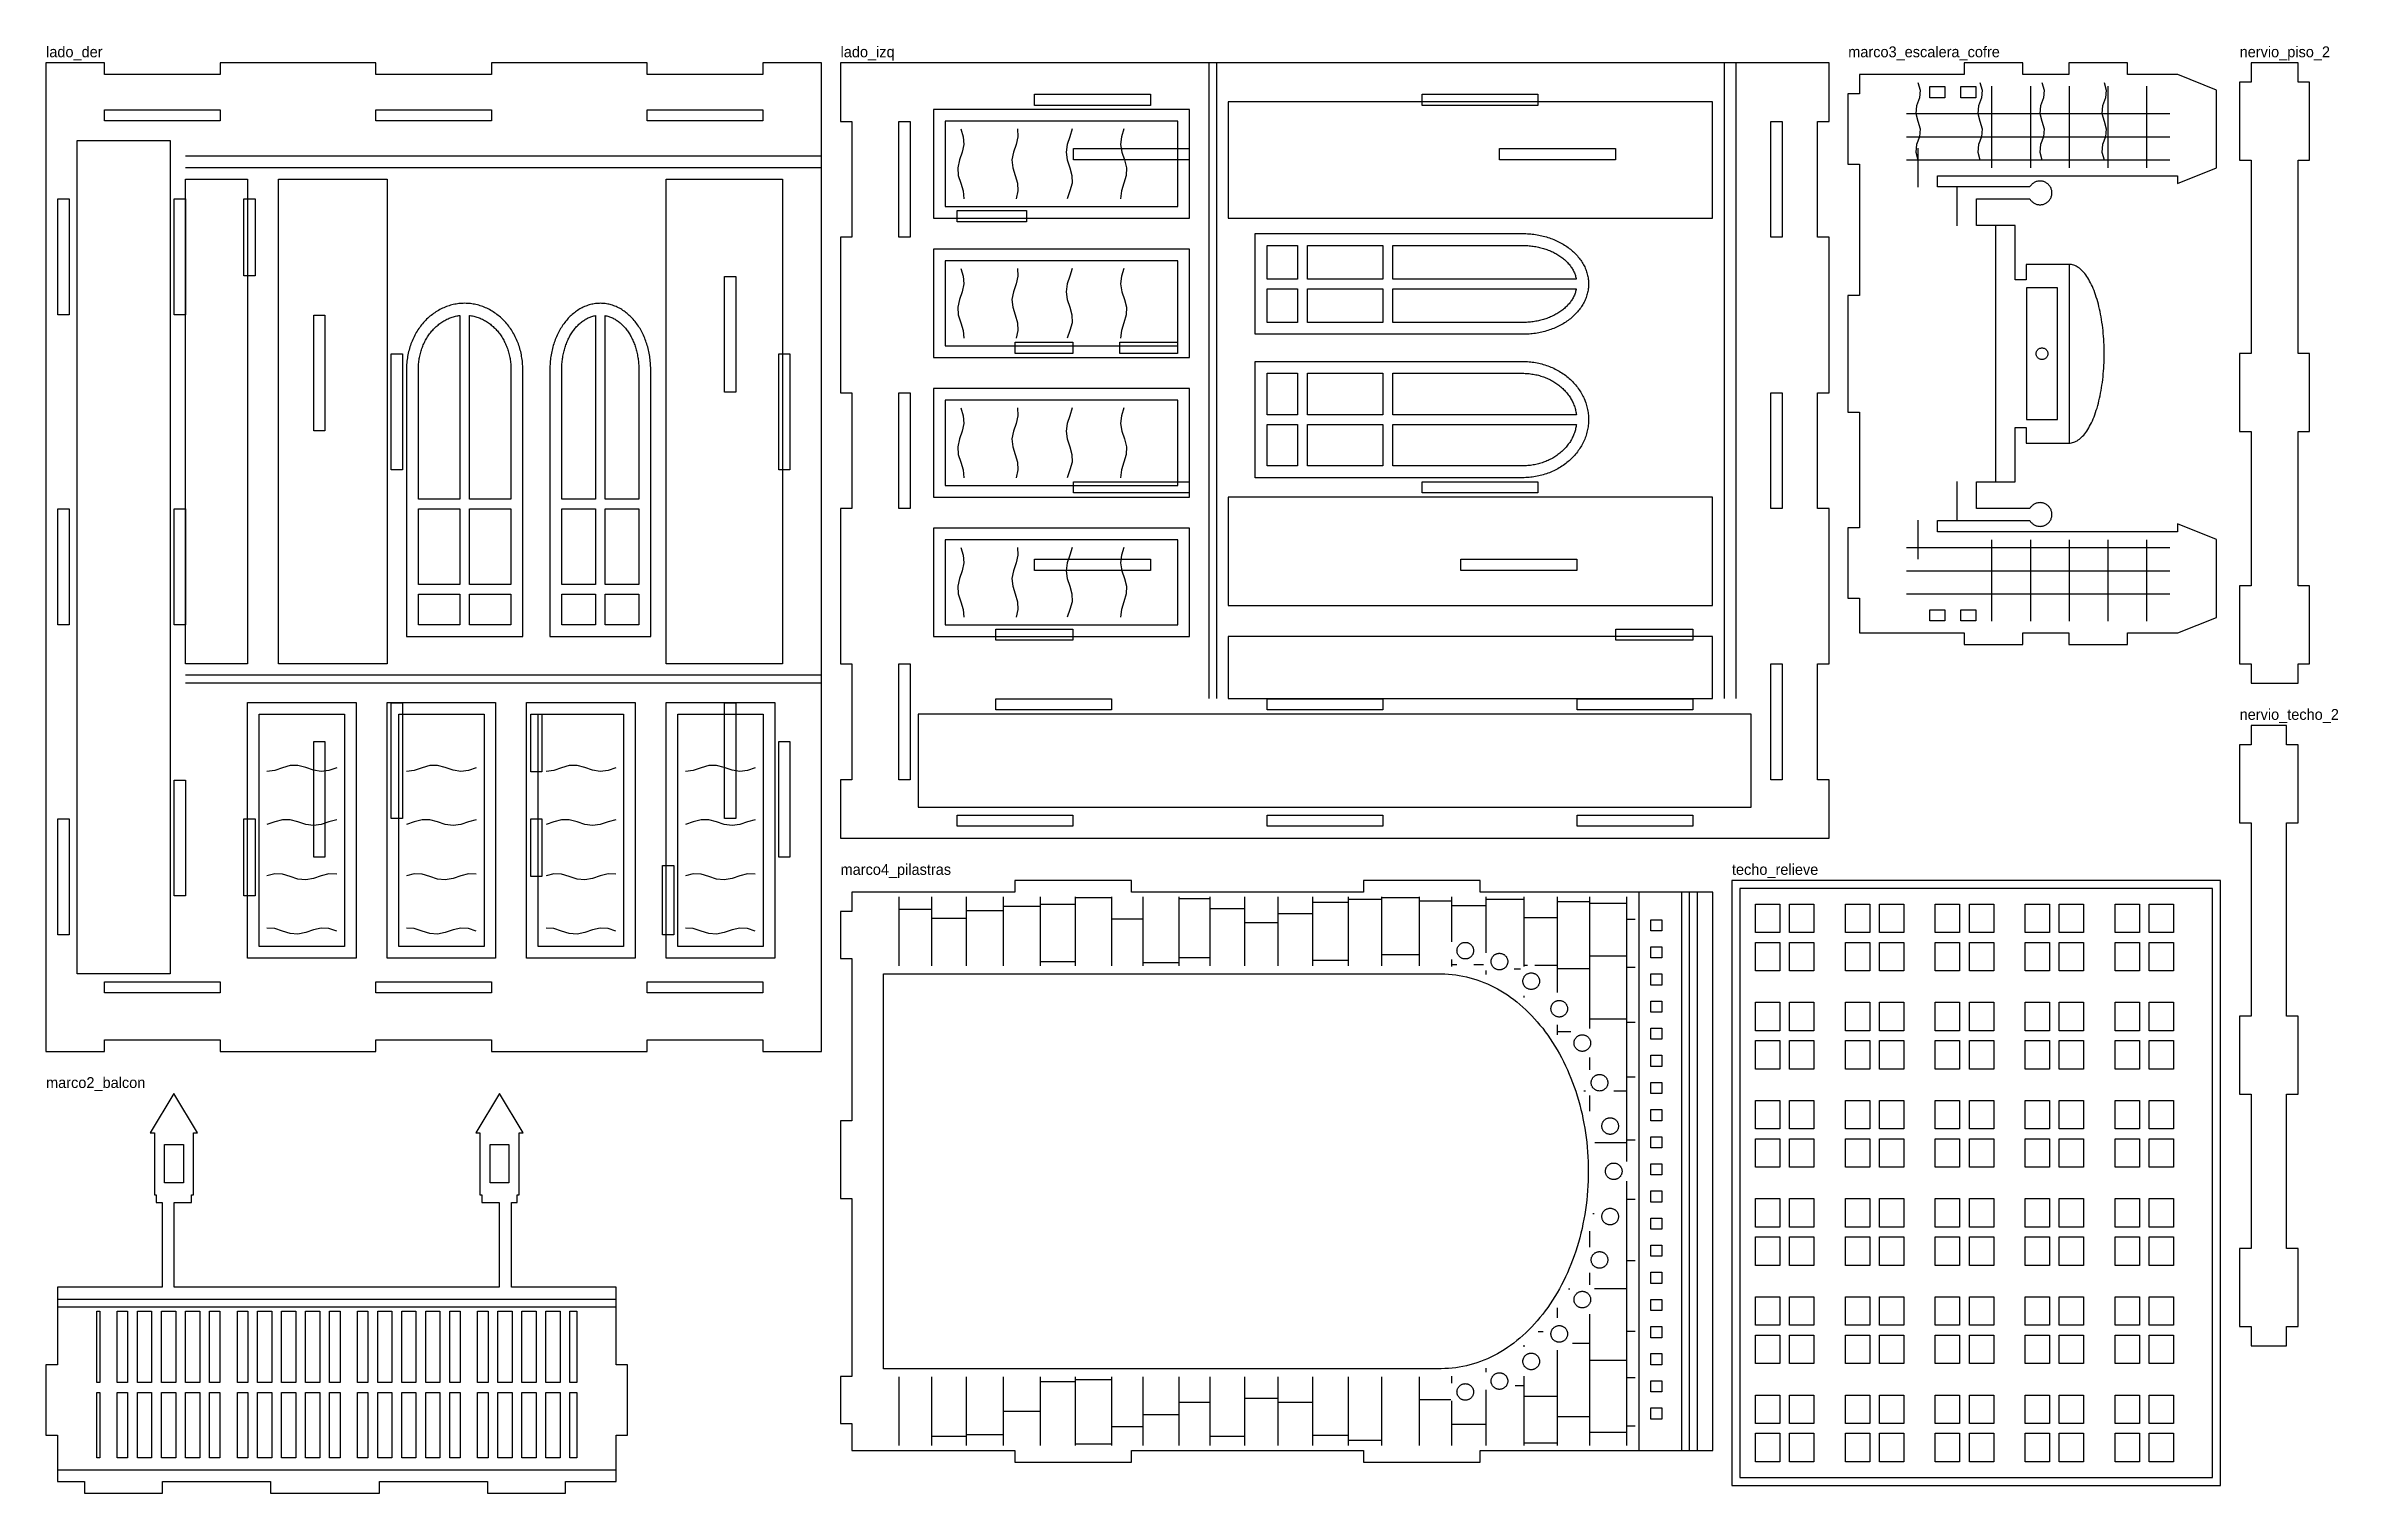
# Model space of a CAD drawing. Header units: millimetres. Extents: x 8 to 599, y 17 to 390.
import ezdxf

# ---------------------------------------------------------------- set-up
doc = ezdxf.new("R2010")
doc.units = ezdxf.units.MM
for name, color, linetype in [('CORTE', 1, 'Continuous'), ('ETIQUETAS', 3, 'Continuous'), ('GRABADO', 5, 'Continuous')]:
    doc.layers.add(name, color=color, linetype=linetype)

msp = doc.modelspace()

# ---------------------------------------------------------------- texts
at = {"layer": 'ETIQUETAS'}
for s, p in [('lado_der', (8, 387.5)), ('lado_izq', (213, 387.5)), ('marco3_escalera_cofre', (473, 387.5)), ('nervio_piso_2', (574, 387.5)), ('nervio_techo_2', (574, 216.5)), ('marco4_pilastras', (213, 176.5)), ('techo_relieve', (443, 176.5)), ('marco2_balcon', (8, 121.5))]:
    msp.add_text(s, height=2.8, dxfattribs=at).set_placement(p)

# ---------------------------------------------------------------- linework, layer by layer
at = {"layer": 'CORTE'}
for points in [[(7.94, 386.06), (7.94, 130.94), (23.06, 130.94), (23.06, 133.94), (52.94, 133.94), (52.94, 130.94), (93.06, 130.94), (93.06, 133.94), (122.94, 133.94), (122.94, 130.94), (163.06, 130.94), (163.06, 133.94), (192.94, 133.94), (192.94, 130.94), (208.06, 130.94), (208.06, 386.06), (192.94, 386.06), (192.94, 383.06), (163.06, 383.06), (163.06, 386.06), (122.94, 386.06), (122.94, 383.06), (93.06, 383.06), (93.06, 386.06), (52.94, 386.06), (52.94, 383.06), (23.06, 383.06), (23.06, 386.06), (7.94, 386.06)], [(468.06, 185.94), (468.06, 201.06), (465.06, 201.06), (465.06, 230.94), (468.06, 230.94), (468.06, 271.06), (465.06, 271.06), (465.06, 300.94), (468.06, 300.94), (468.06, 341.06), (465.06, 341.06), (465.06, 370.94), (468.06, 370.94), (468.06, 386.06), (212.94, 386.06), (212.94, 370.94), (215.94, 370.94), (215.94, 341.06), (212.94, 341.06), (212.94, 300.94), (215.94, 300.94), (215.94, 271.06), (212.94, 271.06), (212.94, 230.94), (215.94, 230.94), (215.94, 201.06), (212.94, 201.06), (212.94, 185.94), (468.06, 185.94)], [(472.94, 378.06), (472.94, 359.94), (475.94, 359.94), (475.94, 326.06), (472.94, 326.06), (472.94, 295.94), (475.94, 295.94), (475.94, 266.06), (472.94, 266.06), (472.94, 247.94), (475.94, 247.94), (475.94, 238.94), (502.94, 238.94), (502.94, 235.94), (518.06, 235.94), (518.06, 238.94), (529.94, 238.94), (529.94, 235.94), (545.06, 235.94), (545.06, 238.94), (558.01, 238.94), (568.06, 242.96), (568.06, 263.04), (557.94, 267.09), (557.94, 265.06), (496.06, 265.06), (496.06, 267.94), (519.87, 267.94), (519.96, 267.8), (520.07, 267.64), (520.2, 267.48), (520.34, 267.34), (520.48, 267.2), (520.64, 267.07), (520.8, 266.96), (520.97, 266.85), (521.15, 266.76), (521.33, 266.67), (521.52, 266.6), (521.71, 266.54), (521.9, 266.5), (522.1, 266.47), (522.3, 266.45), (522.5, 266.44), (522.7, 266.45), (522.9, 266.47), (523.1, 266.5), (523.29, 266.54), (523.48, 266.6), (523.67, 266.67), (523.85, 266.76), (524.03, 266.85), (524.2, 266.96), (524.36, 267.07), (524.52, 267.2), (524.66, 267.34), (524.8, 267.48), (524.93, 267.64), (525.04, 267.8), (525.15, 267.97), (525.24, 268.15), (525.33, 268.33), (525.4, 268.52), (525.46, 268.71), (525.5, 268.9), (525.53, 269.1), (525.55, 269.3), (525.56, 269.5), (525.55, 269.7), (525.53, 269.9), (525.5, 270.1), (525.46, 270.29), (525.4, 270.48), (525.33, 270.67), (525.24, 270.85), (525.15, 271.03), (525.04, 271.2), (524.93, 271.36), (524.8, 271.52), (524.66, 271.66), (524.52, 271.8), (524.36, 271.93), (524.2, 272.04), (524.03, 272.15), (523.85, 272.24), (523.67, 272.33), (523.48, 272.4), (523.29, 272.46), (523.1, 272.5), (522.9, 272.53), (522.7, 272.55), (522.5, 272.56), (522.3, 272.55), (522.1, 272.53), (521.9, 272.5), (521.71, 272.46), (521.52, 272.4), (521.33, 272.33), (521.15, 272.24), (520.97, 272.15), (520.8, 272.04), (520.64, 271.93), (520.48, 271.8), (520.34, 271.66), (520.2, 271.52), (520.07, 271.36), (519.96, 271.2), (519.87, 271.06), (506.06, 271.06), (506.06, 277.94), (516.06, 277.94), (516.06, 291.94), (518.94, 291.94), (518.94, 287.94), (530, 287.94), (530.3, 287.95), (530.6, 287.99), (530.9, 288.05), (531.19, 288.14), (531.49, 288.25), (531.78, 288.39), (532.07, 288.55), (532.36, 288.73), (532.65, 288.94), (532.93, 289.18), (533.21, 289.43), (533.49, 289.71), (533.76, 290.01), (534.03, 290.33), (534.29, 290.68), (534.55, 291.05), (534.8, 291.44), (535.05, 291.85), (535.29, 292.28), (535.53, 292.73), (535.76, 293.19), (535.99, 293.68), (536.21, 294.19), (536.42, 294.71), (536.63, 295.26), (536.82, 295.82), (537.01, 296.39), (537.2, 296.98), (537.37, 297.59), (537.54, 298.21), (537.7, 298.84), (537.85, 299.49), (538, 300.15), (538.13, 300.82), (538.26, 301.5), (538.37, 302.19), (538.48, 302.89), (538.58, 303.6), (538.67, 304.32), (538.75, 305.04), (538.82, 305.77), (538.89, 306.51), (538.94, 307.25), (538.98, 307.99), (539.02, 308.74), (539.04, 309.49), (539.06, 310.25), (539.06, 311), (539.06, 311.75), (539.04, 312.51), (539.02, 313.26), (538.98, 314.01), (538.94, 314.75), (538.89, 315.49), (538.82, 316.23), (538.75, 316.96), (538.67, 317.68), (538.58, 318.4), (538.48, 319.11), (538.37, 319.81), (538.26, 320.5), (538.13, 321.18), (538, 321.85), (537.85, 322.51), (537.7, 323.16), (537.54, 323.79), (537.37, 324.41), (537.2, 325.02), (537.01, 325.61), (536.82, 326.18), (536.63, 326.74), (536.42, 327.29), (536.21, 327.81), (535.99, 328.32), (535.76, 328.81), (535.53, 329.27), (535.29, 329.72), (535.05, 330.15), (534.8, 330.56), (534.55, 330.95), (534.29, 331.32), (534.03, 331.67), (533.76, 331.99), (533.49, 332.29), (533.21, 332.57), (532.93, 332.82), (532.65, 333.06), (532.36, 333.27), (532.07, 333.45), (531.78, 333.61), (531.49, 333.75), (531.19, 333.86), (530.9, 333.95), (530.6, 334.01), (530.3, 334.05), (530, 334.06), (518.94, 334.06), (518.94, 330.06), (516.06, 330.06), (516.06, 344.06), (506.06, 344.06), (506.06, 350.94), (519.87, 350.94), (519.96, 350.8), (520.07, 350.64), (520.2, 350.48), (520.34, 350.34), (520.48, 350.2), (520.64, 350.07), (520.8, 349.96), (520.97, 349.85), (521.15, 349.76), (521.33, 349.67), (521.52, 349.6), (521.71, 349.54), (521.9, 349.5), (522.1, 349.47), (522.3, 349.45), (522.5, 349.44), (522.7, 349.45), (522.9, 349.47), (523.1, 349.5), (523.29, 349.54), (523.48, 349.6), (523.67, 349.67), (523.85, 349.76), (524.03, 349.85), (524.2, 349.96), (524.36, 350.07), (524.52, 350.2), (524.66, 350.34), (524.8, 350.48), (524.93, 350.64), (525.04, 350.8), (525.15, 350.97), (525.24, 351.15), (525.33, 351.33), (525.4, 351.52), (525.46, 351.71), (525.5, 351.9), (525.53, 352.1), (525.55, 352.3), (525.56, 352.5), (525.55, 352.7), (525.53, 352.9), (525.5, 353.1), (525.46, 353.29), (525.4, 353.48), (525.33, 353.67), (525.24, 353.85), (525.15, 354.03), (525.04, 354.2), (524.93, 354.36), (524.8, 354.52), (524.66, 354.66), (524.52, 354.8), (524.36, 354.93), (524.2, 355.04), (524.03, 355.15), (523.85, 355.24), (523.67, 355.33), (523.48, 355.4), (523.29, 355.46), (523.1, 355.5), (522.9, 355.53), (522.7, 355.55), (522.5, 355.56), (522.3, 355.55), (522.1, 355.53), (521.9, 355.5), (521.71, 355.46), (521.52, 355.4), (521.33, 355.33), (521.15, 355.24), (520.97, 355.15), (520.8, 355.04), (520.64, 354.93), (520.48, 354.8), (520.34, 354.66), (520.2, 354.52), (520.07, 354.36), (519.96, 354.2), (519.87, 354.06), (496.06, 354.06), (496.06, 356.94), (557.94, 356.94), (557.94, 354.91), (568.06, 358.96), (568.06, 379.04), (558.01, 383.06), (545.06, 383.06), (545.06, 386.06), (529.94, 386.06), (529.94, 383.06), (518.06, 383.06), (518.06, 386.06), (502.94, 386.06), (502.94, 383.06), (475.94, 383.06), (475.94, 378.06), (472.94, 378.06)], [(576.94, 381.06), (573.94, 381.06), (573.94, 360.94), (576.94, 360.94), (576.94, 311.06), (573.94, 311.06), (573.94, 290.94), (576.94, 290.94), (576.94, 251.06), (573.94, 251.06), (573.94, 230.94), (576.94, 230.94), (576.94, 225.94), (589.06, 225.94), (589.06, 230.94), (592.06, 230.94), (592.06, 251.06), (589.06, 251.06), (589.06, 290.94), (592.06, 290.94), (592.06, 311.06), (589.06, 311.06), (589.06, 360.94), (592.06, 360.94), (592.06, 381.06), (589.06, 381.06), (589.06, 386.06), (576.94, 386.06), (576.94, 381.06)], [(494.06, 379.94), (497.94, 379.94), (497.94, 377.06), (494.06, 377.06), (494.06, 379.94)], [(502.06, 379.94), (505.94, 379.94), (505.94, 377.06), (502.06, 377.06), (502.06, 379.94)], [(52.94, 371.06), (23.06, 371.06), (23.06, 373.94), (52.94, 373.94), (52.94, 371.06)], [(122.94, 371.06), (93.06, 371.06), (93.06, 373.94), (122.94, 373.94), (122.94, 371.06)], [(192.94, 371.06), (163.06, 371.06), (163.06, 373.94), (192.94, 373.94), (192.94, 371.06)], [(263.06, 377.94), (292.94, 377.94), (292.94, 375.06), (263.06, 375.06), (263.06, 377.94)], [(363.06, 377.94), (392.94, 377.94), (392.94, 375.06), (363.06, 375.06), (363.06, 377.94)], [(228.06, 341.06), (228.06, 370.94), (230.94, 370.94), (230.94, 341.06), (228.06, 341.06)], [(453.06, 370.94), (455.94, 370.94), (455.94, 341.06), (453.06, 341.06), (453.06, 370.94)], [(273.06, 363.94), (302.94, 363.94), (302.94, 361.06), (273.06, 361.06), (273.06, 363.94)], [(383.06, 361.06), (383.06, 363.94), (412.94, 363.94), (412.94, 361.06), (383.06, 361.06)], [(13.94, 321.06), (11.06, 321.06), (11.06, 350.94), (13.94, 350.94), (13.94, 321.06)], [(43.94, 321.06), (41.06, 321.06), (41.06, 350.94), (43.94, 350.94), (43.94, 321.06)], [(59.06, 331.06), (59.06, 350.94), (61.94, 350.94), (61.94, 331.06), (59.06, 331.06)], [(243.06, 345.06), (243.06, 347.94), (260.94, 347.94), (260.94, 345.06), (243.06, 345.06)], [(323.06, 338.94), (330.94, 338.94), (330.94, 330.26), (323.06, 330.26), (323.06, 338.94)], [(352.94, 338.94), (352.94, 330.26), (333.46, 330.26), (333.46, 338.94), (352.94, 338.94)], [(390.37, 338.89), (390.71, 338.87), (391.05, 338.83), (391.39, 338.79), (391.72, 338.75), (392.06, 338.7), (392.39, 338.64), (392.72, 338.58), (393.05, 338.51), (393.38, 338.44), (393.7, 338.36), (394.02, 338.27), (394.34, 338.18), (394.66, 338.08), (394.97, 337.98), (395.27, 337.88), (395.58, 337.76), (395.88, 337.65), (396.17, 337.52), (396.47, 337.39), (396.75, 337.26), (397.03, 337.12), (397.31, 336.98), (397.58, 336.83), (397.85, 336.68), (398.11, 336.52), (398.37, 336.36), (398.62, 336.19), (398.86, 336.02), (399.1, 335.85), (399.34, 335.67), (399.56, 335.49), (399.78, 335.3), (400, 335.11), (400.2, 334.91), (400.4, 334.72), (400.6, 334.51), (400.78, 334.31), (400.96, 334.1), (401.13, 333.89), (401.3, 333.68), (401.46, 333.46), (401.61, 333.24), (401.75, 333.02), (401.88, 332.8), (402.01, 332.57), (402.13, 332.34), (402.24, 332.11), (402.34, 331.88), (402.44, 331.65), (402.52, 331.41), (402.6, 331.17), (402.67, 330.93), (402.74, 330.7), (402.79, 330.46), (402.83, 330.26), (355.46, 330.26), (355.46, 338.94), (389, 338.94), (389.34, 338.94), (389.68, 338.93), (390.03, 338.91), (390.37, 338.89)], [(183.06, 301.06), (183.06, 330.94), (185.94, 330.94), (185.94, 301.06), (183.06, 301.06)], [(323.06, 327.74), (330.94, 327.74), (330.94, 319.06), (323.06, 319.06), (323.06, 327.74)], [(333.46, 327.74), (352.94, 327.74), (352.94, 319.06), (333.46, 319.06), (333.46, 327.74)], [(402.6, 326.83), (402.52, 326.59), (402.44, 326.35), (402.34, 326.12), (402.24, 325.89), (402.13, 325.66), (402.01, 325.43), (401.88, 325.2), (401.75, 324.98), (401.61, 324.76), (401.46, 324.54), (401.3, 324.32), (401.13, 324.11), (400.96, 323.9), (400.78, 323.69), (400.6, 323.49), (400.4, 323.28), (400.2, 323.09), (400, 322.89), (399.78, 322.7), (399.56, 322.51), (399.34, 322.33), (399.1, 322.15), (398.86, 321.98), (398.62, 321.81), (398.37, 321.64), (398.11, 321.48), (397.85, 321.32), (397.58, 321.17), (397.31, 321.02), (397.03, 320.88), (396.75, 320.74), (396.47, 320.61), (396.17, 320.48), (395.88, 320.35), (395.58, 320.24), (395.27, 320.12), (394.97, 320.02), (394.66, 319.92), (394.34, 319.82), (394.02, 319.73), (393.7, 319.64), (393.38, 319.56), (393.05, 319.49), (392.72, 319.42), (392.39, 319.36), (392.06, 319.3), (391.72, 319.25), (391.39, 319.21), (391.05, 319.17), (390.71, 319.13), (390.37, 319.11), (390.03, 319.09), (389.68, 319.07), (389.34, 319.06), (389, 319.06), (355.46, 319.06), (355.46, 327.74), (402.83, 327.74), (402.79, 327.54), (402.74, 327.3), (402.67, 327.07), (402.6, 326.83)], [(77.06, 291.06), (77.06, 320.94), (79.94, 320.94), (79.94, 291.06), (77.06, 291.06)], [(113.1, 320.52), (113.39, 320.6), (113.67, 320.67), (113.96, 320.74), (114.25, 320.79), (114.54, 320.84), (114.74, 320.86), (114.74, 273.46), (104.06, 273.46), (104.06, 307), (104.06, 307.34), (104.07, 307.68), (104.09, 308.03), (104.12, 308.37), (104.15, 308.71), (104.19, 309.05), (104.24, 309.38), (104.29, 309.72), (104.35, 310.06), (104.42, 310.39), (104.49, 310.72), (104.57, 311.05), (104.66, 311.38), (104.76, 311.7), (104.86, 312.02), (104.97, 312.34), (105.09, 312.65), (105.21, 312.96), (105.34, 313.27), (105.47, 313.57), (105.61, 313.87), (105.76, 314.17), (105.91, 314.46), (106.07, 314.75), (106.24, 315.03), (106.41, 315.31), (106.59, 315.58), (106.77, 315.85), (106.96, 316.11), (107.16, 316.37), (107.36, 316.62), (107.56, 316.86), (107.77, 317.1), (107.98, 317.33), (108.2, 317.56), (108.43, 317.78), (108.66, 317.99), (108.89, 318.2), (109.13, 318.4), (109.37, 318.59), (109.62, 318.78), (109.87, 318.96), (110.12, 319.13), (110.37, 319.3), (110.64, 319.45), (110.9, 319.6), (111.16, 319.75), (111.43, 319.88), (111.71, 320.01), (111.98, 320.13), (112.26, 320.24), (112.54, 320.34), (112.82, 320.44), (113.1, 320.52)], [(127.88, 308.37), (127.91, 308.03), (127.93, 307.68), (127.94, 307.34), (127.94, 307), (127.94, 273.46), (117.26, 273.46), (117.26, 320.86), (117.46, 320.84), (117.75, 320.79), (118.04, 320.74), (118.33, 320.67), (118.61, 320.6), (118.9, 320.52), (119.18, 320.44), (119.46, 320.34), (119.74, 320.24), (120.02, 320.13), (120.29, 320.01), (120.57, 319.88), (120.84, 319.75), (121.1, 319.6), (121.36, 319.45), (121.63, 319.3), (121.88, 319.13), (122.13, 318.96), (122.38, 318.78), (122.63, 318.59), (122.87, 318.4), (123.11, 318.2), (123.34, 317.99), (123.57, 317.78), (123.8, 317.56), (124.02, 317.33), (124.23, 317.1), (124.44, 316.86), (124.64, 316.62), (124.84, 316.37), (125.04, 316.11), (125.23, 315.85), (125.41, 315.58), (125.59, 315.31), (125.76, 315.03), (125.93, 314.75), (126.09, 314.46), (126.24, 314.17), (126.39, 313.87), (126.53, 313.57), (126.66, 313.27), (126.79, 312.96), (126.91, 312.65), (127.03, 312.34), (127.14, 312.02), (127.24, 311.7), (127.34, 311.38), (127.43, 311.05), (127.51, 310.72), (127.58, 310.39), (127.65, 310.06), (127.71, 309.72), (127.76, 309.38), (127.81, 309.05), (127.85, 308.71), (127.88, 308.37)], [(148.83, 320.6), (149.07, 320.67), (149.3, 320.74), (149.54, 320.79), (149.74, 320.83), (149.74, 273.46), (141.06, 273.46), (141.06, 307), (141.06, 307.34), (141.07, 307.68), (141.09, 308.03), (141.11, 308.37), (141.13, 308.71), (141.17, 309.05), (141.21, 309.39), (141.25, 309.72), (141.3, 310.06), (141.36, 310.39), (141.42, 310.72), (141.49, 311.05), (141.56, 311.38), (141.64, 311.7), (141.73, 312.02), (141.82, 312.34), (141.92, 312.66), (142.02, 312.97), (142.12, 313.27), (142.24, 313.58), (142.35, 313.88), (142.48, 314.17), (142.61, 314.47), (142.74, 314.75), (142.88, 315.03), (143.02, 315.31), (143.17, 315.58), (143.32, 315.85), (143.48, 316.11), (143.64, 316.37), (143.81, 316.62), (143.98, 316.86), (144.15, 317.1), (144.33, 317.34), (144.51, 317.56), (144.7, 317.78), (144.89, 318), (145.09, 318.2), (145.28, 318.4), (145.49, 318.6), (145.69, 318.78), (145.9, 318.96), (146.11, 319.13), (146.32, 319.3), (146.54, 319.46), (146.76, 319.61), (146.98, 319.75), (147.2, 319.88), (147.43, 320.01), (147.66, 320.13), (147.89, 320.24), (148.12, 320.34), (148.35, 320.44), (148.59, 320.52), (148.83, 320.6)], [(152.26, 320.83), (152.46, 320.79), (152.7, 320.74), (152.93, 320.67), (153.17, 320.6), (153.41, 320.52), (153.65, 320.44), (153.88, 320.34), (154.11, 320.24), (154.34, 320.13), (154.57, 320.01), (154.8, 319.88), (155.02, 319.75), (155.24, 319.61), (155.46, 319.46), (155.68, 319.3), (155.89, 319.13), (156.1, 318.96), (156.31, 318.78), (156.51, 318.6), (156.72, 318.4), (156.91, 318.2), (157.11, 318), (157.3, 317.78), (157.49, 317.56), (157.67, 317.34), (157.85, 317.1), (158.02, 316.86), (158.19, 316.62), (158.36, 316.37), (158.52, 316.11), (158.68, 315.85), (158.83, 315.58), (158.98, 315.31), (159.12, 315.03), (159.26, 314.75), (159.39, 314.47), (159.52, 314.17), (159.65, 313.88), (159.76, 313.58), (159.88, 313.27), (159.98, 312.97), (160.08, 312.66), (160.18, 312.34), (160.27, 312.02), (160.36, 311.7), (160.44, 311.38), (160.51, 311.05), (160.58, 310.72), (160.64, 310.39), (160.7, 310.06), (160.75, 309.72), (160.79, 309.39), (160.83, 309.05), (160.87, 308.71), (160.89, 308.37), (160.91, 308.03), (160.93, 307.68), (160.94, 307.34), (160.94, 307), (160.94, 273.46), (152.26, 273.46), (152.26, 320.83)], [(258.06, 313.94), (272.94, 313.94), (272.94, 311.06), (258.06, 311.06), (258.06, 313.94)], [(285.06, 313.94), (299.94, 313.94), (299.94, 311.06), (285.06, 311.06), (285.06, 313.94)], [(99.94, 281.06), (97.06, 281.06), (97.06, 310.94), (99.94, 310.94), (99.94, 281.06)], [(199.94, 281.06), (197.06, 281.06), (197.06, 310.94), (199.94, 310.94), (199.94, 281.06)], [(323.06, 305.94), (330.94, 305.94), (330.94, 295.26), (323.06, 295.26), (323.06, 305.94)], [(352.94, 305.94), (352.94, 295.26), (333.46, 295.26), (333.46, 305.94), (352.94, 305.94)], [(390.37, 305.88), (390.71, 305.85), (391.05, 305.81), (391.38, 305.76), (391.72, 305.71), (392.06, 305.65), (392.39, 305.58), (392.72, 305.51), (393.05, 305.43), (393.38, 305.34), (393.7, 305.24), (394.02, 305.14), (394.34, 305.03), (394.65, 304.91), (394.96, 304.79), (395.27, 304.66), (395.57, 304.53), (395.87, 304.39), (396.17, 304.24), (396.46, 304.09), (396.75, 303.93), (397.03, 303.76), (397.31, 303.59), (397.58, 303.41), (397.85, 303.23), (398.11, 303.04), (398.37, 302.84), (398.62, 302.64), (398.86, 302.44), (399.1, 302.23), (399.33, 302.02), (399.56, 301.8), (399.78, 301.57), (399.99, 301.34), (400.2, 301.11), (400.4, 300.87), (400.59, 300.63), (400.78, 300.38), (400.96, 300.13), (401.13, 299.88), (401.3, 299.63), (401.45, 299.36), (401.6, 299.1), (401.75, 298.84), (401.88, 298.57), (402.01, 298.29), (402.13, 298.02), (402.24, 297.74), (402.34, 297.46), (402.44, 297.18), (402.52, 296.9), (402.6, 296.61), (402.67, 296.33), (402.74, 296.04), (402.79, 295.75), (402.84, 295.46), (402.86, 295.26), (355.46, 295.26), (355.46, 305.94), (389, 305.94), (389.34, 305.94), (389.68, 305.93), (390.03, 305.91), (390.37, 305.88)], [(228.06, 300.94), (230.94, 300.94), (230.94, 271.06), (228.06, 271.06), (228.06, 300.94)], [(453.06, 300.94), (455.94, 300.94), (455.94, 271.06), (453.06, 271.06), (453.06, 300.94)], [(323.06, 292.74), (330.94, 292.74), (330.94, 282.06), (323.06, 282.06), (323.06, 292.74)], [(333.46, 292.74), (352.94, 292.74), (352.94, 282.06), (333.46, 282.06), (333.46, 292.74)], [(402.52, 291.1), (402.44, 290.82), (402.34, 290.54), (402.24, 290.26), (402.13, 289.98), (402.01, 289.71), (401.88, 289.43), (401.75, 289.16), (401.6, 288.9), (401.45, 288.64), (401.3, 288.37), (401.13, 288.12), (400.96, 287.87), (400.78, 287.62), (400.59, 287.37), (400.4, 287.13), (400.2, 286.89), (399.99, 286.66), (399.78, 286.43), (399.56, 286.2), (399.33, 285.98), (399.1, 285.77), (398.86, 285.56), (398.62, 285.36), (398.37, 285.16), (398.11, 284.96), (397.85, 284.77), (397.58, 284.59), (397.31, 284.41), (397.03, 284.24), (396.75, 284.07), (396.46, 283.91), (396.17, 283.76), (395.87, 283.61), (395.57, 283.47), (395.27, 283.34), (394.96, 283.21), (394.65, 283.09), (394.34, 282.97), (394.02, 282.86), (393.7, 282.76), (393.38, 282.66), (393.05, 282.57), (392.72, 282.49), (392.39, 282.42), (392.06, 282.35), (391.72, 282.29), (391.38, 282.24), (391.05, 282.19), (390.71, 282.15), (390.37, 282.12), (390.03, 282.09), (389.68, 282.07), (389.34, 282.06), (389, 282.06), (355.46, 282.06), (355.46, 292.74), (402.86, 292.74), (402.84, 292.54), (402.79, 292.25), (402.74, 291.96), (402.67, 291.67), (402.6, 291.39), (402.52, 291.1)], [(273.06, 277.94), (302.94, 277.94), (302.94, 275.06), (273.06, 275.06), (273.06, 277.94)], [(363.06, 277.94), (392.94, 277.94), (392.94, 275.06), (363.06, 275.06), (363.06, 277.94)], [(13.94, 241.06), (11.06, 241.06), (11.06, 270.94), (13.94, 270.94), (13.94, 241.06)], [(43.94, 241.06), (41.06, 241.06), (41.06, 270.94), (43.94, 270.94), (43.94, 241.06)], [(114.74, 251.46), (104.06, 251.46), (104.06, 270.94), (114.74, 270.94), (114.74, 251.46)], [(127.94, 270.94), (127.94, 251.46), (117.26, 251.46), (117.26, 270.94), (127.94, 270.94)], [(149.74, 251.46), (141.06, 251.46), (141.06, 270.94), (149.74, 270.94), (149.74, 251.46)], [(160.94, 270.94), (160.94, 251.46), (152.26, 251.46), (152.26, 270.94), (160.94, 270.94)], [(263.06, 255.06), (263.06, 257.94), (292.94, 257.94), (292.94, 255.06), (263.06, 255.06)], [(373.06, 255.06), (373.06, 257.94), (402.94, 257.94), (402.94, 255.06), (373.06, 255.06)], [(114.74, 241.06), (104.06, 241.06), (104.06, 248.94), (114.74, 248.94), (114.74, 241.06)], [(127.94, 241.06), (117.26, 241.06), (117.26, 248.94), (127.94, 248.94), (127.94, 241.06)], [(149.74, 241.06), (141.06, 241.06), (141.06, 248.94), (149.74, 248.94), (149.74, 241.06)], [(160.94, 241.06), (152.26, 241.06), (152.26, 248.94), (160.94, 248.94), (160.94, 241.06)], [(494.06, 244.94), (497.94, 244.94), (497.94, 242.06), (494.06, 242.06), (494.06, 244.94)], [(502.06, 244.94), (505.94, 244.94), (505.94, 242.06), (502.06, 242.06), (502.06, 244.94)], [(253.06, 237.06), (253.06, 239.94), (272.94, 239.94), (272.94, 237.06), (253.06, 237.06)], [(413.06, 237.06), (413.06, 239.94), (432.94, 239.94), (432.94, 237.06), (413.06, 237.06)], [(228.06, 230.94), (230.94, 230.94), (230.94, 201.06), (228.06, 201.06), (228.06, 230.94)], [(453.06, 230.94), (455.94, 230.94), (455.94, 201.06), (453.06, 201.06), (453.06, 230.94)], [(99.94, 191.06), (97.06, 191.06), (97.06, 220.94), (99.94, 220.94), (99.94, 191.06)], [(185.94, 191.06), (183.06, 191.06), (183.06, 220.94), (185.94, 220.94), (185.94, 191.06)], [(253.06, 219.06), (253.06, 221.94), (282.94, 221.94), (282.94, 219.06), (253.06, 219.06)], [(323.06, 221.94), (352.94, 221.94), (352.94, 219.06), (323.06, 219.06), (323.06, 221.94)], [(403.06, 221.94), (432.94, 221.94), (432.94, 219.06), (403.06, 219.06), (403.06, 221.94)], [(135.94, 203.06), (133.06, 203.06), (133.06, 217.94), (135.94, 217.94), (135.94, 203.06)], [(576.94, 210.06), (573.94, 210.06), (573.94, 189.94), (576.94, 189.94), (576.94, 140.06), (573.94, 140.06), (573.94, 119.94), (576.94, 119.94), (576.94, 80.06), (573.94, 80.06), (573.94, 59.94), (576.94, 59.94), (576.94, 54.94), (586.06, 54.94), (586.06, 59.94), (589.06, 59.94), (589.06, 80.06), (586.06, 80.06), (586.06, 119.94), (589.06, 119.94), (589.06, 140.06), (586.06, 140.06), (586.06, 189.94), (589.06, 189.94), (589.06, 210.06), (586.06, 210.06), (586.06, 215.06), (576.94, 215.06), (576.94, 210.06)], [(77.06, 181.06), (77.06, 210.94), (79.94, 210.94), (79.94, 181.06), (77.06, 181.06)], [(199.94, 181.06), (197.06, 181.06), (197.06, 210.94), (199.94, 210.94), (199.94, 181.06)], [(41.06, 171.06), (41.06, 200.94), (43.94, 200.94), (43.94, 171.06), (41.06, 171.06)], [(11.06, 161.06), (11.06, 190.94), (13.94, 190.94), (13.94, 161.06), (11.06, 161.06)], [(59.06, 171.06), (59.06, 190.94), (61.94, 190.94), (61.94, 171.06), (59.06, 171.06)], [(135.94, 176.06), (133.06, 176.06), (133.06, 190.94), (135.94, 190.94), (135.94, 176.06)], [(243.06, 189.06), (243.06, 191.94), (272.94, 191.94), (272.94, 189.06), (243.06, 189.06)], [(323.06, 191.94), (352.94, 191.94), (352.94, 189.06), (323.06, 189.06), (323.06, 191.94)], [(403.06, 191.94), (432.94, 191.94), (432.94, 189.06), (403.06, 189.06), (403.06, 191.94)], [(167.06, 161.06), (167.06, 178.94), (169.94, 178.94), (169.94, 161.06), (167.06, 161.06)], [(212.94, 167.06), (212.94, 154.94), (215.94, 154.94), (215.94, 113.06), (212.94, 113.06), (212.94, 92.94), (215.94, 92.94), (215.94, 47.06), (212.94, 47.06), (212.94, 34.94), (215.94, 34.94), (215.94, 27.94), (257.94, 27.94), (257.94, 24.94), (288.06, 24.94), (288.06, 27.94), (347.94, 27.94), (347.94, 24.94), (378.06, 24.94), (378.06, 27.94), (438.06, 27.94), (438.06, 172.06), (378.06, 172.06), (378.06, 175.06), (347.94, 175.06), (347.94, 172.06), (288.06, 172.06), (288.06, 175.06), (257.94, 175.06), (257.94, 172.06), (215.94, 172.06), (215.94, 167.06), (212.94, 167.06)], [(442.94, 18.94), (569.06, 18.94), (569.06, 175.06), (442.94, 175.06), (442.94, 18.94)], [(455.34, 161.59), (449.06, 161.59), (449.06, 168.94), (455.34, 168.94), (455.34, 161.59)], [(457.86, 161.59), (457.86, 168.94), (464.14, 168.94), (464.14, 161.59), (457.86, 161.59)], [(478.54, 161.59), (472.26, 161.59), (472.26, 168.94), (478.54, 168.94), (478.54, 161.59)], [(481.06, 161.59), (481.06, 168.94), (487.34, 168.94), (487.34, 161.59), (481.06, 161.59)], [(501.74, 161.59), (495.46, 161.59), (495.46, 168.94), (501.74, 168.94), (501.74, 161.59)], [(504.26, 161.59), (504.26, 168.94), (510.54, 168.94), (510.54, 161.59), (504.26, 161.59)], [(524.94, 161.59), (518.66, 161.59), (518.66, 168.94), (524.94, 168.94), (524.94, 161.59)], [(527.46, 161.59), (527.46, 168.94), (533.74, 168.94), (533.74, 161.59), (527.46, 161.59)], [(548.14, 161.59), (541.86, 161.59), (541.86, 168.94), (548.14, 168.94), (548.14, 161.59)], [(550.66, 161.59), (550.66, 168.94), (556.94, 168.94), (556.94, 161.59), (550.66, 161.59)], [(422.06, 162.06), (422.06, 164.94), (424.94, 164.94), (424.94, 162.06), (422.06, 162.06)], [(373.64, 154.87), (373.51, 154.91), (373.37, 154.96), (373.25, 155.02), (373.12, 155.09), (373, 155.16), (372.89, 155.24), (372.78, 155.33), (372.68, 155.43), (372.58, 155.53), (372.5, 155.64), (372.41, 155.75), (372.34, 155.87), (372.27, 155.99), (372.22, 156.12), (372.17, 156.25), (372.13, 156.39), (372.09, 156.52), (372.07, 156.66), (372.06, 156.8), (372.05, 156.94), (372.06, 157.08), (372.07, 157.22), (372.09, 157.36), (372.13, 157.49), (372.17, 157.63), (372.22, 157.76), (372.27, 157.89), (372.34, 158.01), (372.41, 158.13), (372.5, 158.24), (372.58, 158.35), (372.68, 158.45), (372.78, 158.55), (372.89, 158.64), (373, 158.72), (373.12, 158.79), (373.25, 158.86), (373.37, 158.92), (373.51, 158.97), (373.64, 159.01), (373.78, 159.04), (373.91, 159.06), (374.05, 159.08), (374.19, 159.08), (374.33, 159.08), (374.47, 159.06), (374.61, 159.04), (374.75, 159.01), (374.88, 158.97), (375.01, 158.92), (375.14, 158.86), (375.26, 158.79), (375.38, 158.72), (375.5, 158.64), (375.6, 158.55), (375.71, 158.45), (375.8, 158.35), (375.89, 158.24), (375.97, 158.13), (376.05, 158.01), (376.11, 157.89), (376.17, 157.76), (376.22, 157.63), (376.26, 157.49), (376.29, 157.36), (376.31, 157.22), (376.33, 157.08), (376.33, 156.94), (376.33, 156.8), (376.31, 156.66), (376.29, 156.52), (376.26, 156.39), (376.22, 156.25), (376.17, 156.12), (376.11, 155.99), (376.05, 155.87), (375.97, 155.75), (375.89, 155.64), (375.8, 155.53), (375.71, 155.43), (375.6, 155.33), (375.5, 155.24), (375.38, 155.16), (375.26, 155.09), (375.14, 155.02), (375.01, 154.96), (374.88, 154.91), (374.75, 154.87), (374.61, 154.84), (374.47, 154.82), (374.33, 154.81), (374.19, 154.8), (374.05, 154.81), (373.91, 154.82), (373.78, 154.84), (373.64, 154.87)], [(382.46, 152.06), (382.32, 152.1), (382.19, 152.15), (382.06, 152.21), (381.94, 152.28), (381.82, 152.35), (381.71, 152.43), (381.6, 152.52), (381.5, 152.62), (381.4, 152.72), (381.31, 152.83), (381.23, 152.94), (381.16, 153.06), (381.09, 153.18), (381.03, 153.31), (380.98, 153.44), (380.94, 153.58), (380.91, 153.71), (380.89, 153.85), (380.88, 153.99), (380.87, 154.13), (380.88, 154.27), (380.89, 154.41), (380.91, 154.55), (380.94, 154.68), (380.98, 154.82), (381.03, 154.95), (381.09, 155.08), (381.16, 155.2), (381.23, 155.32), (381.31, 155.43), (381.4, 155.54), (381.5, 155.64), (381.6, 155.74), (381.71, 155.83), (381.82, 155.91), (381.94, 155.98), (382.06, 156.05), (382.19, 156.11), (382.32, 156.16), (382.46, 156.2), (382.59, 156.23), (382.73, 156.25), (382.87, 156.27), (383.01, 156.27), (383.15, 156.27), (383.29, 156.25), (383.43, 156.23), (383.57, 156.2), (383.7, 156.16), (383.83, 156.11), (383.96, 156.05), (384.08, 155.98), (384.2, 155.91), (384.31, 155.83), (384.42, 155.74), (384.52, 155.64), (384.62, 155.54), (384.71, 155.43), (384.79, 155.32), (384.86, 155.2), (384.93, 155.08), (384.99, 154.95), (385.04, 154.82), (385.08, 154.68), (385.11, 154.55), (385.13, 154.41), (385.15, 154.27), (385.15, 154.13), (385.15, 153.99), (385.13, 153.85), (385.11, 153.71), (385.08, 153.58), (385.04, 153.44), (384.99, 153.31), (384.93, 153.18), (384.86, 153.06), (384.79, 152.94), (384.71, 152.83), (384.62, 152.72), (384.52, 152.62), (384.42, 152.52), (384.31, 152.43), (384.2, 152.35), (384.08, 152.28), (383.96, 152.21), (383.83, 152.15), (383.7, 152.1), (383.57, 152.06), (383.43, 152.03), (383.29, 152.01), (383.15, 151.99), (383.01, 151.99), (382.87, 151.99), (382.73, 152.01), (382.59, 152.03), (382.46, 152.06)], [(422.06, 155.06), (422.06, 157.94), (424.94, 157.94), (424.94, 155.06), (422.06, 155.06)], [(455.34, 159.07), (455.34, 151.73), (449.06, 151.73), (449.06, 159.07), (455.34, 159.07)], [(457.86, 159.07), (464.14, 159.07), (464.14, 151.73), (457.86, 151.73), (457.86, 159.07)], [(478.54, 159.07), (478.54, 151.73), (472.26, 151.73), (472.26, 159.07), (478.54, 159.07)], [(481.06, 159.07), (487.34, 159.07), (487.34, 151.73), (481.06, 151.73), (481.06, 159.07)], [(501.74, 159.07), (501.74, 151.73), (495.46, 151.73), (495.46, 159.07), (501.74, 159.07)], [(504.26, 159.07), (510.54, 159.07), (510.54, 151.73), (504.26, 151.73), (504.26, 159.07)], [(524.94, 159.07), (524.94, 151.73), (518.66, 151.73), (518.66, 159.07), (524.94, 159.07)], [(527.46, 159.07), (533.74, 159.07), (533.74, 151.73), (527.46, 151.73), (527.46, 159.07)], [(548.14, 159.07), (548.14, 151.73), (541.86, 151.73), (541.86, 159.07), (548.14, 159.07)], [(550.66, 159.07), (556.94, 159.07), (556.94, 151.73), (550.66, 151.73), (550.66, 159.07)], [(52.94, 146.06), (23.06, 146.06), (23.06, 148.94), (52.94, 148.94), (52.94, 146.06)], [(122.94, 146.06), (93.06, 146.06), (93.06, 148.94), (122.94, 148.94), (122.94, 146.06)], [(163.06, 146.06), (163.06, 148.94), (192.94, 148.94), (192.94, 146.06), (163.06, 146.06)], [(369.86, 150.88), (370.79, 150.8), (371.72, 150.69), (372.64, 150.56), (373.56, 150.39), (374.48, 150.19), (375.4, 149.96), (376.31, 149.7), (377.21, 149.41), (378.11, 149.1), (379.01, 148.75), (379.9, 148.37), (380.78, 147.96), (381.65, 147.53), (382.51, 147.07), (383.37, 146.57), (384.21, 146.05), (385.05, 145.5), (385.88, 144.93), (386.69, 144.33), (387.5, 143.7), (388.29, 143.04), (389.07, 142.36), (389.84, 141.65), (390.59, 140.92), (391.34, 140.16), (392.06, 139.38), (392.78, 138.58), (393.47, 137.75), (394.16, 136.9), (394.82, 136.03), (395.47, 135.13), (396.11, 134.22), (396.72, 133.28), (397.32, 132.32), (397.91, 131.35), (398.47, 130.35), (399.02, 129.34), (399.54, 128.31), (400.05, 127.26), (400.54, 126.19), (401.01, 125.11), (401.46, 124.02), (401.89, 122.91), (402.3, 121.79), (402.68, 120.65), (403.05, 119.5), (403.4, 118.34), (403.72, 117.17), (404.02, 115.98), (404.31, 114.79), (404.56, 113.59), (404.8, 112.38), (405.02, 111.16), (405.21, 109.94), (405.38, 108.71), (405.53, 107.48), (405.65, 106.24), (405.76, 104.99), (405.84, 103.75), (405.89, 102.5), (405.93, 101.25), (405.94, 100), (405.93, 98.75), (405.89, 97.5), (405.84, 96.25), (405.76, 95.01), (405.65, 93.76), (405.53, 92.52), (405.38, 91.29), (405.21, 90.06), (405.02, 88.84), (404.8, 87.62), (404.56, 86.41), (404.31, 85.21), (404.02, 84.02), (403.72, 82.83), (403.4, 81.66), (403.05, 80.5), (402.68, 79.35), (402.3, 78.21), (401.89, 77.09), (401.46, 75.98), (401.01, 74.89), (400.54, 73.81), (400.05, 72.74), (399.54, 71.69), (399.02, 70.66), (398.47, 69.65), (397.91, 68.65), (397.32, 67.68), (396.72, 66.72), (396.11, 65.78), (395.47, 64.87), (394.82, 63.97), (394.16, 63.1), (393.47, 62.25), (392.78, 61.42), (392.06, 60.62), (391.34, 59.84), (390.59, 59.08), (389.84, 58.35), (389.07, 57.64), (388.29, 56.96), (387.5, 56.3), (386.69, 55.67), (385.88, 55.07), (385.05, 54.5), (384.21, 53.95), (383.37, 53.43), (382.51, 52.93), (381.65, 52.47), (380.78, 52.04), (379.9, 51.63), (379.01, 51.25), (378.11, 50.9), (377.21, 50.59), (376.31, 50.3), (375.4, 50.04), (374.48, 49.81), (373.56, 49.61), (372.64, 49.44), (371.72, 49.31), (370.79, 49.2), (369.86, 49.12), (368.93, 49.08), (368, 49.06), (224.06, 49.06), (224.06, 150.94), (368, 150.94), (368.93, 150.92), (369.86, 150.88)], [(390.65, 147), (390.52, 147.04), (390.38, 147.09), (390.26, 147.14), (390.13, 147.21), (390.01, 147.28), (389.9, 147.37), (389.79, 147.46), (389.69, 147.55), (389.59, 147.65), (389.51, 147.76), (389.42, 147.88), (389.35, 147.99), (389.28, 148.12), (389.23, 148.25), (389.18, 148.38), (389.14, 148.51), (389.11, 148.65), (389.08, 148.78), (389.07, 148.92), (389.06, 149.06), (389.07, 149.2), (389.08, 149.34), (389.11, 149.48), (389.14, 149.62), (389.18, 149.75), (389.23, 149.88), (389.28, 150.01), (389.35, 150.13), (389.42, 150.25), (389.51, 150.37), (389.59, 150.48), (389.69, 150.58), (389.79, 150.67), (389.9, 150.76), (390.01, 150.84), (390.13, 150.92), (390.26, 150.98), (390.38, 151.04), (390.52, 151.09), (390.65, 151.13), (390.79, 151.16), (390.92, 151.19), (391.06, 151.2), (391.2, 151.2), (391.34, 151.2), (391.48, 151.19), (391.62, 151.16), (391.76, 151.13), (391.89, 151.09), (392.02, 151.04), (392.15, 150.98), (392.27, 150.92), (392.39, 150.84), (392.51, 150.76), (392.61, 150.67), (392.72, 150.58), (392.81, 150.48), (392.9, 150.37), (392.98, 150.25), (393.06, 150.13), (393.12, 150.01), (393.18, 149.88), (393.23, 149.75), (393.27, 149.62), (393.3, 149.48), (393.33, 149.34), (393.34, 149.2), (393.34, 149.06), (393.34, 148.92), (393.33, 148.78), (393.3, 148.65), (393.27, 148.51), (393.23, 148.38), (393.18, 148.25), (393.12, 148.12), (393.06, 147.99), (392.98, 147.88), (392.9, 147.76), (392.81, 147.65), (392.72, 147.55), (392.61, 147.46), (392.51, 147.37), (392.39, 147.28), (392.27, 147.21), (392.15, 147.14), (392.02, 147.09), (391.89, 147.04), (391.76, 147), (391.62, 146.97), (391.48, 146.94), (391.34, 146.93), (391.2, 146.92), (391.06, 146.93), (390.92, 146.94), (390.79, 146.97), (390.65, 147)], [(422.06, 148.06), (422.06, 150.94), (424.94, 150.94), (424.94, 148.06), (422.06, 148.06)], [(397.88, 139.89), (397.74, 139.93), (397.61, 139.98), (397.48, 140.04), (397.36, 140.1), (397.24, 140.18), (397.13, 140.26), (397.02, 140.35), (396.92, 140.44), (396.82, 140.54), (396.73, 140.65), (396.65, 140.77), (396.58, 140.88), (396.51, 141.01), (396.45, 141.14), (396.4, 141.27), (396.36, 141.4), (396.33, 141.54), (396.31, 141.68), (396.29, 141.81), (396.29, 141.95), (396.29, 142.09), (396.31, 142.23), (396.33, 142.37), (396.36, 142.51), (396.4, 142.64), (396.45, 142.77), (396.51, 142.9), (396.58, 143.02), (396.65, 143.14), (396.73, 143.26), (396.82, 143.37), (396.92, 143.47), (397.02, 143.56), (397.13, 143.65), (397.24, 143.73), (397.36, 143.81), (397.48, 143.87), (397.61, 143.93), (397.74, 143.98), (397.88, 144.02), (398.01, 144.05), (398.15, 144.08), (398.29, 144.09), (398.43, 144.09), (398.57, 144.09), (398.71, 144.08), (398.85, 144.05), (398.98, 144.02), (399.12, 143.98), (399.25, 143.93), (399.38, 143.87), (399.5, 143.81), (399.62, 143.73), (399.73, 143.65), (399.84, 143.56), (399.94, 143.47), (400.04, 143.37), (400.13, 143.26), (400.21, 143.14), (400.28, 143.02), (400.35, 142.9), (400.41, 142.77), (400.46, 142.64), (400.5, 142.51), (400.53, 142.37), (400.55, 142.23), (400.57, 142.09), (400.57, 141.95), (400.57, 141.81), (400.55, 141.68), (400.53, 141.54), (400.5, 141.4), (400.46, 141.27), (400.41, 141.14), (400.35, 141.01), (400.28, 140.88), (400.21, 140.77), (400.13, 140.65), (400.04, 140.54), (399.94, 140.44), (399.84, 140.35), (399.73, 140.26), (399.62, 140.18), (399.5, 140.1), (399.38, 140.04), (399.25, 139.98), (399.12, 139.93), (398.98, 139.89), (398.85, 139.86), (398.71, 139.83), (398.57, 139.82), (398.43, 139.81), (398.29, 139.82), (398.15, 139.83), (398.01, 139.86), (397.88, 139.89)], [(422.06, 141.06), (422.06, 143.94), (424.94, 143.94), (424.94, 141.06), (422.06, 141.06)], [(455.34, 136.26), (449.06, 136.26), (449.06, 143.61), (455.34, 143.61), (455.34, 136.26)], [(457.86, 136.26), (457.86, 143.61), (464.14, 143.61), (464.14, 136.26), (457.86, 136.26)], [(478.54, 136.26), (472.26, 136.26), (472.26, 143.61), (478.54, 143.61), (478.54, 136.26)], [(481.06, 136.26), (481.06, 143.61), (487.34, 143.61), (487.34, 136.26), (481.06, 136.26)], [(501.74, 136.26), (495.46, 136.26), (495.46, 143.61), (501.74, 143.61), (501.74, 136.26)], [(504.26, 136.26), (504.26, 143.61), (510.54, 143.61), (510.54, 136.26), (504.26, 136.26)], [(524.94, 136.26), (518.66, 136.26), (518.66, 143.61), (524.94, 143.61), (524.94, 136.26)], [(527.46, 136.26), (527.46, 143.61), (533.74, 143.61), (533.74, 136.26), (527.46, 136.26)], [(548.14, 136.26), (541.86, 136.26), (541.86, 143.61), (548.14, 143.61), (548.14, 136.26)], [(550.66, 136.26), (550.66, 143.61), (556.94, 143.61), (556.94, 136.26), (550.66, 136.26)], [(422.06, 134.06), (422.06, 136.94), (424.94, 136.94), (424.94, 134.06), (422.06, 134.06)], [(403.83, 131.03), (403.7, 131.07), (403.57, 131.12), (403.44, 131.18), (403.32, 131.24), (403.2, 131.32), (403.09, 131.4), (402.98, 131.49), (402.88, 131.58), (402.78, 131.69), (402.69, 131.8), (402.61, 131.91), (402.54, 132.03), (402.47, 132.15), (402.41, 132.28), (402.36, 132.41), (402.32, 132.54), (402.29, 132.68), (402.27, 132.82), (402.25, 132.96), (402.25, 133.1), (402.25, 133.24), (402.27, 133.38), (402.29, 133.52), (402.32, 133.65), (402.36, 133.79), (402.41, 133.92), (402.47, 134.04), (402.54, 134.17), (402.61, 134.29), (402.69, 134.4), (402.78, 134.51), (402.88, 134.61), (402.98, 134.71), (403.09, 134.8), (403.2, 134.88), (403.32, 134.95), (403.44, 135.02), (403.57, 135.08), (403.7, 135.12), (403.83, 135.17), (403.97, 135.2), (404.11, 135.22), (404.25, 135.23), (404.39, 135.24), (404.53, 135.23), (404.67, 135.22), (404.81, 135.2), (404.94, 135.17), (405.08, 135.12), (405.21, 135.08), (405.33, 135.02), (405.46, 134.95), (405.58, 134.88), (405.69, 134.8), (405.8, 134.71), (405.9, 134.61), (406, 134.51), (406.09, 134.4), (406.17, 134.29), (406.24, 134.17), (406.31, 134.04), (406.37, 133.92), (406.41, 133.79), (406.46, 133.65), (406.49, 133.52), (406.51, 133.38), (406.52, 133.24), (406.53, 133.1), (406.52, 132.96), (406.51, 132.82), (406.49, 132.68), (406.46, 132.54), (406.41, 132.41), (406.37, 132.28), (406.31, 132.15), (406.24, 132.03), (406.17, 131.91), (406.09, 131.8), (406, 131.69), (405.9, 131.58), (405.8, 131.49), (405.69, 131.4), (405.58, 131.32), (405.46, 131.24), (405.33, 131.18), (405.21, 131.12), (405.08, 131.07), (404.94, 131.03), (404.81, 131), (404.67, 130.98), (404.53, 130.96), (404.39, 130.96), (404.25, 130.96), (404.11, 130.98), (403.97, 131), (403.83, 131.03)], [(455.34, 133.74), (455.34, 126.39), (449.06, 126.39), (449.06, 133.74), (455.34, 133.74)], [(457.86, 133.74), (464.14, 133.74), (464.14, 126.39), (457.86, 126.39), (457.86, 133.74)], [(478.54, 133.74), (478.54, 126.39), (472.26, 126.39), (472.26, 133.74), (478.54, 133.74)], [(481.06, 133.74), (487.34, 133.74), (487.34, 126.39), (481.06, 126.39), (481.06, 133.74)], [(501.74, 133.74), (501.74, 126.39), (495.46, 126.39), (495.46, 133.74), (501.74, 133.74)], [(504.26, 133.74), (510.54, 133.74), (510.54, 126.39), (504.26, 126.39), (504.26, 133.74)], [(524.94, 133.74), (524.94, 126.39), (518.66, 126.39), (518.66, 133.74), (524.94, 133.74)], [(527.46, 133.74), (533.74, 133.74), (533.74, 126.39), (527.46, 126.39), (527.46, 133.74)], [(548.14, 133.74), (548.14, 126.39), (541.86, 126.39), (541.86, 133.74), (548.14, 133.74)], [(550.66, 133.74), (556.94, 133.74), (556.94, 126.39), (550.66, 126.39), (550.66, 133.74)], [(408.28, 120.8), (408.14, 120.84), (408.01, 120.89), (407.88, 120.94), (407.76, 121.01), (407.64, 121.08), (407.53, 121.16), (407.42, 121.25), (407.32, 121.35), (407.22, 121.45), (407.13, 121.56), (407.05, 121.67), (406.98, 121.79), (406.91, 121.92), (406.85, 122.04), (406.8, 122.17), (406.76, 122.31), (406.73, 122.44), (406.71, 122.58), (406.7, 122.72), (406.69, 122.86), (406.7, 123), (406.71, 123.14), (406.73, 123.28), (406.76, 123.42), (406.8, 123.55), (406.85, 123.68), (406.91, 123.81), (406.98, 123.93), (407.05, 124.05), (407.13, 124.17), (407.22, 124.27), (407.32, 124.38), (407.42, 124.47), (407.53, 124.56), (407.64, 124.64), (407.76, 124.72), (407.88, 124.78), (408.01, 124.84), (408.14, 124.89), (408.28, 124.93), (408.41, 124.96), (408.55, 124.98), (408.69, 125), (408.83, 125), (408.97, 125), (409.11, 124.98), (409.25, 124.96), (409.39, 124.93), (409.52, 124.89), (409.65, 124.84), (409.78, 124.78), (409.9, 124.72), (410.02, 124.64), (410.13, 124.56), (410.24, 124.47), (410.34, 124.38), (410.44, 124.27), (410.53, 124.17), (410.61, 124.05), (410.68, 123.93), (410.75, 123.81), (410.81, 123.68), (410.86, 123.55), (410.9, 123.42), (410.93, 123.28), (410.95, 123.14), (410.97, 123), (410.97, 122.86), (410.97, 122.72), (410.95, 122.58), (410.93, 122.44), (410.9, 122.31), (410.86, 122.17), (410.81, 122.04), (410.75, 121.92), (410.68, 121.79), (410.61, 121.67), (410.53, 121.56), (410.44, 121.45), (410.34, 121.35), (410.24, 121.25), (410.13, 121.16), (410.02, 121.08), (409.9, 121.01), (409.78, 120.94), (409.65, 120.89), (409.52, 120.84), (409.39, 120.8), (409.25, 120.76), (409.11, 120.74), (408.97, 120.73), (408.83, 120.72), (408.69, 120.73), (408.55, 120.74), (408.41, 120.76), (408.28, 120.8)], [(422.06, 127.06), (422.06, 129.94), (424.94, 129.94), (424.94, 127.06), (422.06, 127.06)], [(10.94, 19.94), (17.94, 19.94), (17.94, 16.94), (38.06, 16.94), (38.06, 19.94), (65.94, 19.94), (65.94, 16.94), (94.06, 16.94), (94.06, 19.94), (121.94, 19.94), (121.94, 16.94), (142.06, 16.94), (142.06, 19.94), (155.06, 19.94), (155.06, 31.94), (158.06, 31.94), (158.06, 50.06), (155.06, 50.06), (155.06, 70.06), (128.06, 70.06), (128.06, 91.94), (129.56, 91.94), (129.56, 93.94), (130.06, 93.94), (130.06, 109.94), (131.11, 109.94), (125, 120.12), (118.89, 109.94), (119.94, 109.94), (119.94, 93.94), (120.44, 93.94), (120.44, 91.94), (124.94, 91.94), (124.94, 70.06), (41.06, 70.06), (41.06, 91.94), (45.56, 91.94), (45.56, 93.94), (46.06, 93.94), (46.06, 109.94), (47.11, 109.94), (41, 120.12), (34.89, 109.94), (35.94, 109.94), (35.94, 93.94), (36.44, 93.94), (36.44, 91.94), (37.94, 91.94), (37.94, 70.06), (10.94, 70.06), (10.94, 50.06), (7.94, 50.06), (7.94, 31.94), (10.94, 31.94), (10.94, 19.94)], [(422.06, 120.06), (422.06, 122.94), (424.94, 122.94), (424.94, 120.06), (422.06, 120.06)], [(411.02, 109.61), (410.89, 109.65), (410.75, 109.7), (410.63, 109.76), (410.5, 109.82), (410.38, 109.89), (410.27, 109.98), (410.16, 110.07), (410.06, 110.16), (409.96, 110.26), (409.88, 110.37), (409.79, 110.49), (409.72, 110.6), (409.65, 110.73), (409.6, 110.86), (409.55, 110.99), (409.51, 111.12), (409.47, 111.26), (409.45, 111.39), (409.44, 111.53), (409.43, 111.67), (409.44, 111.81), (409.45, 111.95), (409.47, 112.09), (409.51, 112.23), (409.55, 112.36), (409.6, 112.49), (409.65, 112.62), (409.72, 112.74), (409.79, 112.86), (409.88, 112.98), (409.96, 113.09), (410.06, 113.19), (410.16, 113.28), (410.27, 113.37), (410.38, 113.45), (410.5, 113.53), (410.63, 113.59), (410.75, 113.65), (410.89, 113.7), (411.02, 113.74), (411.16, 113.77), (411.29, 113.8), (411.43, 113.81), (411.57, 113.81), (411.71, 113.81), (411.85, 113.8), (411.99, 113.77), (412.13, 113.74), (412.26, 113.7), (412.39, 113.65), (412.52, 113.59), (412.64, 113.53), (412.76, 113.45), (412.88, 113.37), (412.98, 113.28), (413.09, 113.19), (413.18, 113.09), (413.27, 112.98), (413.35, 112.86), (413.43, 112.74), (413.49, 112.62), (413.55, 112.49), (413.6, 112.36), (413.64, 112.23), (413.67, 112.09), (413.69, 111.95), (413.71, 111.81), (413.71, 111.67), (413.71, 111.53), (413.69, 111.39), (413.67, 111.26), (413.64, 111.12), (413.6, 110.99), (413.55, 110.86), (413.49, 110.73), (413.43, 110.6), (413.35, 110.49), (413.27, 110.37), (413.18, 110.26), (413.09, 110.16), (412.98, 110.07), (412.88, 109.98), (412.76, 109.89), (412.64, 109.82), (412.52, 109.76), (412.39, 109.7), (412.26, 109.65), (412.13, 109.61), (411.99, 109.58), (411.85, 109.55), (411.71, 109.54), (411.57, 109.53), (411.43, 109.54), (411.29, 109.55), (411.16, 109.58), (411.02, 109.61)], [(422.06, 113.06), (422.06, 115.94), (424.94, 115.94), (424.94, 113.06), (422.06, 113.06)], [(455.34, 110.93), (449.06, 110.93), (449.06, 118.27), (455.34, 118.27), (455.34, 110.93)], [(457.86, 110.93), (457.86, 118.27), (464.14, 118.27), (464.14, 110.93), (457.86, 110.93)], [(478.54, 110.93), (472.26, 110.93), (472.26, 118.27), (478.54, 118.27), (478.54, 110.93)], [(481.06, 110.93), (481.06, 118.27), (487.34, 118.27), (487.34, 110.93), (481.06, 110.93)], [(501.74, 110.93), (495.46, 110.93), (495.46, 118.27), (501.74, 118.27), (501.74, 110.93)], [(504.26, 110.93), (504.26, 118.27), (510.54, 118.27), (510.54, 110.93), (504.26, 110.93)], [(524.94, 110.93), (518.66, 110.93), (518.66, 118.27), (524.94, 118.27), (524.94, 110.93)], [(527.46, 110.93), (527.46, 118.27), (533.74, 118.27), (533.74, 110.93), (527.46, 110.93)], [(548.14, 110.93), (541.86, 110.93), (541.86, 118.27), (548.14, 118.27), (548.14, 110.93)], [(550.66, 110.93), (550.66, 118.27), (556.94, 118.27), (556.94, 110.93), (550.66, 110.93)], [(38.56, 97.06), (38.56, 106.94), (43.44, 106.94), (43.44, 97.06), (38.56, 97.06)], [(127.44, 97.06), (122.56, 97.06), (122.56, 106.94), (127.44, 106.94), (127.44, 97.06)], [(422.06, 108.94), (424.94, 108.94), (424.94, 106.06), (422.06, 106.06), (422.06, 108.94)], [(449.06, 108.41), (455.34, 108.41), (455.34, 101.06), (449.06, 101.06), (449.06, 108.41)], [(457.86, 108.41), (464.14, 108.41), (464.14, 101.06), (457.86, 101.06), (457.86, 108.41)], [(478.54, 108.41), (478.54, 101.06), (472.26, 101.06), (472.26, 108.41), (478.54, 108.41)], [(481.06, 108.41), (487.34, 108.41), (487.34, 101.06), (481.06, 101.06), (481.06, 108.41)], [(501.74, 108.41), (501.74, 101.06), (495.46, 101.06), (495.46, 108.41), (501.74, 108.41)], [(504.26, 108.41), (510.54, 108.41), (510.54, 101.06), (504.26, 101.06), (504.26, 108.41)], [(518.66, 108.41), (524.94, 108.41), (524.94, 101.06), (518.66, 101.06), (518.66, 108.41)], [(527.46, 108.41), (533.74, 108.41), (533.74, 101.06), (527.46, 101.06), (527.46, 108.41)], [(548.14, 108.41), (548.14, 101.06), (541.86, 101.06), (541.86, 108.41), (548.14, 108.41)], [(550.66, 108.41), (556.94, 108.41), (556.94, 101.06), (550.66, 101.06), (550.66, 108.41)], [(411.81, 97.97), (411.68, 98.02), (411.55, 98.08), (411.43, 98.15), (411.31, 98.22), (411.2, 98.3), (411.09, 98.39), (410.99, 98.49), (410.89, 98.59), (410.8, 98.7), (410.72, 98.81), (410.65, 98.93), (410.58, 99.05), (410.52, 99.18), (410.47, 99.31), (410.43, 99.45), (410.4, 99.58), (410.38, 99.72), (410.36, 99.86), (410.36, 100), (410.36, 100.14), (410.38, 100.28), (410.4, 100.42), (410.43, 100.55), (410.47, 100.69), (410.52, 100.82), (410.58, 100.95), (410.65, 101.07), (410.72, 101.19), (410.8, 101.3), (410.89, 101.41), (410.99, 101.51), (411.09, 101.61), (411.2, 101.7), (411.31, 101.78), (411.43, 101.85), (411.55, 101.92), (411.68, 101.98), (411.81, 102.03), (411.95, 102.07), (412.08, 102.1), (412.22, 102.12), (412.36, 102.14), (412.5, 102.14), (412.64, 102.14), (412.78, 102.12), (412.92, 102.1), (413.05, 102.07), (413.19, 102.03), (413.32, 101.98), (413.45, 101.92), (413.57, 101.85), (413.69, 101.78), (413.8, 101.7), (413.91, 101.61), (414.01, 101.51), (414.11, 101.41), (414.2, 101.3), (414.28, 101.19), (414.35, 101.07), (414.42, 100.95), (414.48, 100.82), (414.53, 100.69), (414.57, 100.55), (414.6, 100.42), (414.62, 100.28), (414.64, 100.14), (414.64, 100), (414.64, 99.86), (414.62, 99.72), (414.6, 99.58), (414.57, 99.45), (414.53, 99.31), (414.48, 99.18), (414.42, 99.05), (414.35, 98.93), (414.28, 98.81), (414.2, 98.7), (414.11, 98.59), (414.01, 98.49), (413.91, 98.39), (413.8, 98.3), (413.69, 98.22), (413.57, 98.15), (413.45, 98.08), (413.32, 98.02), (413.19, 97.97), (413.05, 97.93), (412.92, 97.9), (412.78, 97.88), (412.64, 97.86), (412.5, 97.86), (412.36, 97.86), (412.22, 97.88), (412.08, 97.9), (411.95, 97.93), (411.81, 97.97)], [(422.06, 101.94), (424.94, 101.94), (424.94, 99.06), (422.06, 99.06), (422.06, 101.94)], [(422.06, 94.94), (424.94, 94.94), (424.94, 92.06), (422.06, 92.06), (422.06, 94.94)], [(410.89, 86.3), (410.75, 86.35), (410.63, 86.41), (410.5, 86.47), (410.38, 86.55), (410.27, 86.63), (410.16, 86.72), (410.06, 86.81), (409.96, 86.91), (409.88, 87.02), (409.79, 87.14), (409.72, 87.26), (409.65, 87.38), (409.6, 87.51), (409.55, 87.64), (409.51, 87.77), (409.47, 87.91), (409.45, 88.05), (409.44, 88.19), (409.43, 88.33), (409.44, 88.47), (409.45, 88.61), (409.47, 88.74), (409.51, 88.88), (409.55, 89.01), (409.6, 89.14), (409.65, 89.27), (409.72, 89.4), (409.79, 89.51), (409.88, 89.63), (409.96, 89.74), (410.06, 89.84), (410.16, 89.93), (410.27, 90.02), (410.38, 90.11), (410.5, 90.18), (410.63, 90.24), (410.75, 90.3), (410.89, 90.35), (411.02, 90.39), (411.16, 90.42), (411.29, 90.45), (411.43, 90.46), (411.57, 90.47), (411.71, 90.46), (411.85, 90.45), (411.99, 90.42), (412.13, 90.39), (412.26, 90.35), (412.39, 90.3), (412.52, 90.24), (412.64, 90.18), (412.76, 90.11), (412.88, 90.02), (412.98, 89.93), (413.09, 89.84), (413.18, 89.74), (413.27, 89.63), (413.35, 89.51), (413.43, 89.4), (413.49, 89.27), (413.55, 89.14), (413.6, 89.01), (413.64, 88.88), (413.67, 88.74), (413.69, 88.61), (413.71, 88.47), (413.71, 88.33), (413.71, 88.19), (413.69, 88.05), (413.67, 87.91), (413.64, 87.77), (413.6, 87.64), (413.55, 87.51), (413.49, 87.38), (413.43, 87.26), (413.35, 87.14), (413.27, 87.02), (413.18, 86.91), (413.09, 86.81), (412.98, 86.72), (412.88, 86.63), (412.76, 86.55), (412.64, 86.47), (412.52, 86.41), (412.39, 86.35), (412.26, 86.3), (412.13, 86.26), (411.99, 86.23), (411.85, 86.2), (411.71, 86.19), (411.57, 86.19), (411.43, 86.19), (411.29, 86.2), (411.16, 86.23), (411.02, 86.26), (410.89, 86.3)], [(455.34, 85.59), (449.06, 85.59), (449.06, 92.94), (455.34, 92.94), (455.34, 85.59)], [(457.86, 85.59), (457.86, 92.94), (464.14, 92.94), (464.14, 85.59), (457.86, 85.59)], [(478.54, 85.59), (472.26, 85.59), (472.26, 92.94), (478.54, 92.94), (478.54, 85.59)], [(487.34, 85.59), (481.06, 85.59), (481.06, 92.94), (487.34, 92.94), (487.34, 85.59)], [(501.74, 85.59), (495.46, 85.59), (495.46, 92.94), (501.74, 92.94), (501.74, 85.59)], [(504.26, 85.59), (504.26, 92.94), (510.54, 92.94), (510.54, 85.59), (504.26, 85.59)], [(524.94, 85.59), (518.66, 85.59), (518.66, 92.94), (524.94, 92.94), (524.94, 85.59)], [(533.74, 85.59), (527.46, 85.59), (527.46, 92.94), (533.74, 92.94), (533.74, 85.59)], [(548.14, 85.59), (541.86, 85.59), (541.86, 92.94), (548.14, 92.94), (548.14, 85.59)], [(550.66, 85.59), (550.66, 92.94), (556.94, 92.94), (556.94, 85.59), (550.66, 85.59)], [(422.06, 87.94), (424.94, 87.94), (424.94, 85.06), (422.06, 85.06), (422.06, 87.94)], [(455.34, 83.07), (455.34, 75.73), (449.06, 75.73), (449.06, 83.07), (455.34, 83.07)], [(457.86, 83.07), (464.14, 83.07), (464.14, 75.73), (457.86, 75.73), (457.86, 83.07)], [(478.54, 83.07), (478.54, 75.73), (472.26, 75.73), (472.26, 83.07), (478.54, 83.07)], [(481.06, 83.07), (487.34, 83.07), (487.34, 75.73), (481.06, 75.73), (481.06, 83.07)], [(501.74, 83.07), (501.74, 75.73), (495.46, 75.73), (495.46, 83.07), (501.74, 83.07)], [(504.26, 83.07), (510.54, 83.07), (510.54, 75.73), (504.26, 75.73), (504.26, 83.07)], [(524.94, 83.07), (524.94, 75.73), (518.66, 75.73), (518.66, 83.07), (524.94, 83.07)], [(527.46, 83.07), (533.74, 83.07), (533.74, 75.73), (527.46, 75.73), (527.46, 83.07)], [(548.14, 83.07), (548.14, 75.73), (541.86, 75.73), (541.86, 83.07), (548.14, 83.07)], [(550.66, 83.07), (556.94, 83.07), (556.94, 75.73), (550.66, 75.73), (550.66, 83.07)], [(408.28, 75.07), (408.14, 75.11), (408.01, 75.16), (407.88, 75.22), (407.76, 75.28), (407.64, 75.36), (407.53, 75.44), (407.42, 75.53), (407.32, 75.62), (407.22, 75.73), (407.13, 75.83), (407.05, 75.95), (406.98, 76.07), (406.91, 76.19), (406.85, 76.32), (406.8, 76.45), (406.76, 76.58), (406.73, 76.72), (406.71, 76.86), (406.7, 77), (406.69, 77.14), (406.7, 77.28), (406.71, 77.42), (406.73, 77.56), (406.76, 77.69), (406.8, 77.83), (406.85, 77.96), (406.91, 78.08), (406.98, 78.21), (407.05, 78.33), (407.13, 78.44), (407.22, 78.55), (407.32, 78.65), (407.42, 78.75), (407.53, 78.84), (407.64, 78.92), (407.76, 78.99), (407.88, 79.06), (408.01, 79.11), (408.14, 79.16), (408.28, 79.2), (408.41, 79.24), (408.55, 79.26), (408.69, 79.27), (408.83, 79.28), (408.97, 79.27), (409.11, 79.26), (409.25, 79.24), (409.39, 79.2), (409.52, 79.16), (409.65, 79.11), (409.78, 79.06), (409.9, 78.99), (410.02, 78.92), (410.13, 78.84), (410.24, 78.75), (410.34, 78.65), (410.44, 78.55), (410.53, 78.44), (410.61, 78.33), (410.68, 78.21), (410.75, 78.08), (410.81, 77.96), (410.86, 77.83), (410.9, 77.69), (410.93, 77.56), (410.95, 77.42), (410.97, 77.28), (410.97, 77.14), (410.97, 77), (410.95, 76.86), (410.93, 76.72), (410.9, 76.58), (410.86, 76.45), (410.81, 76.32), (410.75, 76.19), (410.68, 76.07), (410.61, 75.95), (410.53, 75.83), (410.44, 75.73), (410.34, 75.62), (410.24, 75.53), (410.13, 75.44), (410.02, 75.36), (409.9, 75.28), (409.78, 75.22), (409.65, 75.16), (409.52, 75.11), (409.39, 75.07), (409.25, 75.04), (409.11, 75.02), (408.97, 75), (408.83, 75), (408.69, 75), (408.55, 75.02), (408.41, 75.04), (408.28, 75.07)], [(422.06, 78.06), (422.06, 80.94), (424.94, 80.94), (424.94, 78.06), (422.06, 78.06)], [(422.06, 71.06), (422.06, 73.94), (424.94, 73.94), (424.94, 71.06), (422.06, 71.06)], [(403.83, 64.83), (403.7, 64.88), (403.57, 64.92), (403.44, 64.98), (403.32, 65.05), (403.2, 65.12), (403.09, 65.2), (402.98, 65.29), (402.88, 65.39), (402.78, 65.49), (402.69, 65.6), (402.61, 65.71), (402.54, 65.83), (402.47, 65.96), (402.41, 66.08), (402.36, 66.21), (402.32, 66.35), (402.29, 66.48), (402.27, 66.62), (402.25, 66.76), (402.25, 66.9), (402.25, 67.04), (402.27, 67.18), (402.29, 67.32), (402.32, 67.46), (402.36, 67.59), (402.41, 67.72), (402.47, 67.85), (402.54, 67.97), (402.61, 68.09), (402.69, 68.2), (402.78, 68.31), (402.88, 68.42), (402.98, 68.51), (403.09, 68.6), (403.2, 68.68), (403.32, 68.76), (403.44, 68.82), (403.57, 68.88), (403.7, 68.93), (403.83, 68.97), (403.97, 69), (404.11, 69.02), (404.25, 69.04), (404.39, 69.04), (404.53, 69.04), (404.67, 69.02), (404.81, 69), (404.94, 68.97), (405.08, 68.93), (405.21, 68.88), (405.33, 68.82), (405.46, 68.76), (405.58, 68.68), (405.69, 68.6), (405.8, 68.51), (405.9, 68.42), (406, 68.31), (406.09, 68.2), (406.17, 68.09), (406.24, 67.97), (406.31, 67.85), (406.37, 67.72), (406.41, 67.59), (406.46, 67.46), (406.49, 67.32), (406.51, 67.18), (406.52, 67.04), (406.53, 66.9), (406.52, 66.76), (406.51, 66.62), (406.49, 66.48), (406.46, 66.35), (406.41, 66.21), (406.37, 66.08), (406.31, 65.96), (406.24, 65.83), (406.17, 65.71), (406.09, 65.6), (406, 65.49), (405.9, 65.39), (405.8, 65.29), (405.69, 65.2), (405.58, 65.12), (405.46, 65.05), (405.33, 64.98), (405.21, 64.92), (405.08, 64.88), (404.94, 64.83), (404.81, 64.8), (404.67, 64.78), (404.53, 64.77), (404.39, 64.76), (404.25, 64.77), (404.11, 64.78), (403.97, 64.8), (403.83, 64.83)], [(422.06, 64.06), (422.06, 66.94), (424.94, 66.94), (424.94, 64.06), (422.06, 64.06)], [(455.34, 60.26), (449.06, 60.26), (449.06, 67.61), (455.34, 67.61), (455.34, 60.26)], [(457.86, 60.26), (457.86, 67.61), (464.14, 67.61), (464.14, 60.26), (457.86, 60.26)], [(478.54, 60.26), (472.26, 60.26), (472.26, 67.61), (478.54, 67.61), (478.54, 60.26)], [(481.06, 60.26), (481.06, 67.61), (487.34, 67.61), (487.34, 60.26), (481.06, 60.26)], [(501.74, 60.26), (495.46, 60.26), (495.46, 67.61), (501.74, 67.61), (501.74, 60.26)], [(504.26, 60.26), (504.26, 67.61), (510.54, 67.61), (510.54, 60.26), (504.26, 60.26)], [(524.94, 60.26), (518.66, 60.26), (518.66, 67.61), (524.94, 67.61), (524.94, 60.26)], [(527.46, 60.26), (527.46, 67.61), (533.74, 67.61), (533.74, 60.26), (527.46, 60.26)], [(548.14, 60.26), (541.86, 60.26), (541.86, 67.61), (548.14, 67.61), (548.14, 60.26)], [(550.66, 60.26), (550.66, 67.61), (556.94, 67.61), (556.94, 60.26), (550.66, 60.26)], [(21.84, 63.94), (21.84, 45.46), (21.06, 45.46), (21.06, 63.94), (21.84, 63.94)], [(29.04, 63.94), (29.04, 45.46), (26.36, 45.46), (26.36, 63.94), (29.04, 63.94)], [(35.24, 45.46), (31.56, 45.46), (31.56, 63.94), (35.24, 63.94), (35.24, 45.46)], [(41.44, 45.46), (37.76, 45.46), (37.76, 63.94), (41.44, 63.94), (41.44, 45.46)], [(47.64, 63.94), (47.64, 45.46), (43.96, 45.46), (43.96, 63.94), (47.64, 63.94)], [(52.84, 63.94), (52.84, 45.46), (50.16, 45.46), (50.16, 63.94), (52.84, 63.94)], [(60.04, 63.94), (60.04, 45.46), (57.36, 45.46), (57.36, 63.94), (60.04, 63.94)], [(66.24, 63.94), (66.24, 45.46), (62.56, 45.46), (62.56, 63.94), (66.24, 63.94)], [(72.44, 63.94), (72.44, 45.46), (68.76, 45.46), (68.76, 63.94), (72.44, 63.94)], [(78.64, 45.46), (74.96, 45.46), (74.96, 63.94), (78.64, 63.94), (78.64, 45.46)], [(83.84, 45.46), (81.16, 45.46), (81.16, 63.94), (83.84, 63.94), (83.84, 45.46)], [(91.04, 63.94), (91.04, 45.46), (88.36, 45.46), (88.36, 63.94), (91.04, 63.94)], [(97.24, 45.46), (93.56, 45.46), (93.56, 63.94), (97.24, 63.94), (97.24, 45.46)], [(103.44, 45.46), (99.76, 45.46), (99.76, 63.94), (103.44, 63.94), (103.44, 45.46)], [(109.64, 45.46), (105.96, 45.46), (105.96, 63.94), (109.64, 63.94), (109.64, 45.46)], [(114.84, 45.46), (112.16, 45.46), (112.16, 63.94), (114.84, 63.94), (114.84, 45.46)], [(122.04, 63.94), (122.04, 45.46), (119.36, 45.46), (119.36, 63.94), (122.04, 63.94)], [(128.24, 45.46), (124.56, 45.46), (124.56, 63.94), (128.24, 63.94), (128.24, 45.46)], [(134.44, 45.46), (130.76, 45.46), (130.76, 63.94), (134.44, 63.94), (134.44, 45.46)], [(140.64, 63.94), (140.64, 45.46), (136.96, 45.46), (136.96, 63.94), (140.64, 63.94)], [(144.94, 45.46), (143.16, 45.46), (143.16, 63.94), (144.94, 63.94), (144.94, 45.46)], [(397.88, 55.98), (397.74, 56.02), (397.61, 56.07), (397.48, 56.13), (397.36, 56.19), (397.24, 56.27), (397.13, 56.35), (397.02, 56.44), (396.92, 56.53), (396.82, 56.63), (396.73, 56.74), (396.65, 56.86), (396.58, 56.98), (396.51, 57.1), (396.45, 57.23), (396.4, 57.36), (396.36, 57.49), (396.33, 57.63), (396.31, 57.77), (396.29, 57.91), (396.29, 58.05), (396.29, 58.19), (396.31, 58.32), (396.33, 58.46), (396.36, 58.6), (396.4, 58.73), (396.45, 58.86), (396.51, 58.99), (396.58, 59.12), (396.65, 59.23), (396.73, 59.35), (396.82, 59.46), (396.92, 59.56), (397.02, 59.65), (397.13, 59.74), (397.24, 59.82), (397.36, 59.9), (397.48, 59.96), (397.61, 60.02), (397.74, 60.07), (397.88, 60.11), (398.01, 60.14), (398.15, 60.17), (398.29, 60.18), (398.43, 60.19), (398.57, 60.18), (398.71, 60.17), (398.85, 60.14), (398.98, 60.11), (399.12, 60.07), (399.25, 60.02), (399.38, 59.96), (399.5, 59.9), (399.62, 59.82), (399.73, 59.74), (399.84, 59.65), (399.94, 59.56), (400.04, 59.46), (400.13, 59.35), (400.21, 59.23), (400.28, 59.12), (400.35, 58.99), (400.41, 58.86), (400.46, 58.73), (400.5, 58.6), (400.53, 58.46), (400.55, 58.32), (400.57, 58.19), (400.57, 58.05), (400.57, 57.91), (400.55, 57.77), (400.53, 57.63), (400.5, 57.49), (400.46, 57.36), (400.41, 57.23), (400.35, 57.1), (400.28, 56.98), (400.21, 56.86), (400.13, 56.74), (400.04, 56.63), (399.94, 56.53), (399.84, 56.44), (399.73, 56.35), (399.62, 56.27), (399.5, 56.19), (399.38, 56.13), (399.25, 56.07), (399.12, 56.02), (398.98, 55.98), (398.85, 55.95), (398.71, 55.92), (398.57, 55.91), (398.43, 55.91), (398.29, 55.91), (398.15, 55.92), (398.01, 55.95), (397.88, 55.98)], [(422.06, 57.06), (422.06, 59.94), (424.94, 59.94), (424.94, 57.06), (422.06, 57.06)], [(455.34, 57.74), (455.34, 50.39), (449.06, 50.39), (449.06, 57.74), (455.34, 57.74)], [(457.86, 57.74), (464.14, 57.74), (464.14, 50.39), (457.86, 50.39), (457.86, 57.74)], [(478.54, 57.74), (478.54, 50.39), (472.26, 50.39), (472.26, 57.74), (478.54, 57.74)], [(481.06, 57.74), (487.34, 57.74), (487.34, 50.39), (481.06, 50.39), (481.06, 57.74)], [(501.74, 57.74), (501.74, 50.39), (495.46, 50.39), (495.46, 57.74), (501.74, 57.74)], [(504.26, 57.74), (510.54, 57.74), (510.54, 50.39), (504.26, 50.39), (504.26, 57.74)], [(524.94, 57.74), (524.94, 50.39), (518.66, 50.39), (518.66, 57.74), (524.94, 57.74)], [(527.46, 57.74), (533.74, 57.74), (533.74, 50.39), (527.46, 50.39), (527.46, 57.74)], [(548.14, 57.74), (548.14, 50.39), (541.86, 50.39), (541.86, 57.74), (548.14, 57.74)], [(550.66, 57.74), (556.94, 57.74), (556.94, 50.39), (550.66, 50.39), (550.66, 57.74)], [(382.46, 43.8), (382.32, 43.84), (382.19, 43.89), (382.06, 43.95), (381.94, 44.02), (381.82, 44.09), (381.71, 44.17), (381.6, 44.26), (381.5, 44.36), (381.4, 44.46), (381.31, 44.57), (381.23, 44.68), (381.16, 44.8), (381.09, 44.92), (381.03, 45.05), (380.98, 45.18), (380.94, 45.32), (380.91, 45.45), (380.89, 45.59), (380.88, 45.73), (380.87, 45.87), (380.88, 46.01), (380.89, 46.15), (380.91, 46.29), (380.94, 46.42), (380.98, 46.56), (381.03, 46.69), (381.09, 46.82), (381.16, 46.94), (381.23, 47.06), (381.31, 47.17), (381.4, 47.28), (381.5, 47.38), (381.6, 47.48), (381.71, 47.57), (381.82, 47.65), (381.94, 47.72), (382.06, 47.79), (382.19, 47.85), (382.32, 47.9), (382.46, 47.94), (382.59, 47.97), (382.73, 47.99), (382.87, 48.01), (383.01, 48.01), (383.15, 48.01), (383.29, 47.99), (383.43, 47.97), (383.57, 47.94), (383.7, 47.9), (383.83, 47.85), (383.96, 47.79), (384.08, 47.72), (384.2, 47.65), (384.31, 47.57), (384.42, 47.48), (384.52, 47.38), (384.62, 47.28), (384.71, 47.17), (384.79, 47.06), (384.86, 46.94), (384.93, 46.82), (384.99, 46.69), (385.04, 46.56), (385.08, 46.42), (385.11, 46.29), (385.13, 46.15), (385.15, 46.01), (385.15, 45.87), (385.15, 45.73), (385.13, 45.59), (385.11, 45.45), (385.08, 45.32), (385.04, 45.18), (384.99, 45.05), (384.93, 44.92), (384.86, 44.8), (384.79, 44.68), (384.71, 44.57), (384.62, 44.46), (384.52, 44.36), (384.42, 44.26), (384.31, 44.17), (384.2, 44.09), (384.08, 44.02), (383.96, 43.95), (383.83, 43.89), (383.7, 43.84), (383.57, 43.8), (383.43, 43.77), (383.29, 43.75), (383.15, 43.73), (383.01, 43.73), (382.87, 43.73), (382.73, 43.75), (382.59, 43.77), (382.46, 43.8)], [(390.65, 48.87), (390.52, 48.91), (390.38, 48.96), (390.26, 49.02), (390.13, 49.08), (390.01, 49.16), (389.9, 49.24), (389.79, 49.33), (389.69, 49.42), (389.59, 49.52), (389.51, 49.63), (389.42, 49.75), (389.35, 49.87), (389.28, 49.99), (389.23, 50.12), (389.18, 50.25), (389.14, 50.38), (389.11, 50.52), (389.08, 50.66), (389.07, 50.8), (389.06, 50.94), (389.07, 51.08), (389.08, 51.22), (389.11, 51.35), (389.14, 51.49), (389.18, 51.62), (389.23, 51.75), (389.28, 51.88), (389.35, 52.01), (389.42, 52.12), (389.51, 52.24), (389.59, 52.35), (389.69, 52.45), (389.79, 52.54), (389.9, 52.63), (390.01, 52.72), (390.13, 52.79), (390.26, 52.86), (390.38, 52.91), (390.52, 52.96), (390.65, 53), (390.79, 53.03), (390.92, 53.06), (391.06, 53.07), (391.2, 53.08), (391.34, 53.07), (391.48, 53.06), (391.62, 53.03), (391.76, 53), (391.89, 52.96), (392.02, 52.91), (392.15, 52.86), (392.27, 52.79), (392.39, 52.72), (392.51, 52.63), (392.61, 52.54), (392.72, 52.45), (392.81, 52.35), (392.9, 52.24), (392.98, 52.12), (393.06, 52.01), (393.12, 51.88), (393.18, 51.75), (393.23, 51.62), (393.27, 51.49), (393.3, 51.35), (393.33, 51.22), (393.34, 51.08), (393.34, 50.94), (393.34, 50.8), (393.33, 50.66), (393.3, 50.52), (393.27, 50.38), (393.23, 50.25), (393.18, 50.12), (393.12, 49.99), (393.06, 49.87), (392.98, 49.75), (392.9, 49.63), (392.81, 49.52), (392.72, 49.42), (392.61, 49.33), (392.51, 49.24), (392.39, 49.16), (392.27, 49.08), (392.15, 49.02), (392.02, 48.96), (391.89, 48.91), (391.76, 48.87), (391.62, 48.84), (391.48, 48.81), (391.34, 48.8), (391.2, 48.8), (391.06, 48.8), (390.92, 48.81), (390.79, 48.84), (390.65, 48.87)], [(422.06, 50.06), (422.06, 52.94), (424.94, 52.94), (424.94, 50.06), (422.06, 50.06)], [(21.06, 26.06), (21.06, 42.94), (21.84, 42.94), (21.84, 26.06), (21.06, 26.06)], [(26.36, 26.06), (26.36, 42.94), (29.04, 42.94), (29.04, 26.06), (26.36, 26.06)], [(31.56, 26.06), (31.56, 42.94), (35.24, 42.94), (35.24, 26.06), (31.56, 26.06)], [(37.76, 42.94), (41.44, 42.94), (41.44, 26.06), (37.76, 26.06), (37.76, 42.94)], [(43.96, 42.94), (47.64, 42.94), (47.64, 26.06), (43.96, 26.06), (43.96, 42.94)], [(50.16, 26.06), (50.16, 42.94), (52.84, 42.94), (52.84, 26.06), (50.16, 26.06)], [(57.36, 42.94), (60.04, 42.94), (60.04, 26.06), (57.36, 26.06), (57.36, 42.94)], [(62.56, 42.94), (66.24, 42.94), (66.24, 26.06), (62.56, 26.06), (62.56, 42.94)], [(68.76, 26.06), (68.76, 42.94), (72.44, 42.94), (72.44, 26.06), (68.76, 26.06)], [(74.96, 42.94), (78.64, 42.94), (78.64, 26.06), (74.96, 26.06), (74.96, 42.94)], [(81.16, 42.94), (83.84, 42.94), (83.84, 26.06), (81.16, 26.06), (81.16, 42.94)], [(88.36, 26.06), (88.36, 42.94), (91.04, 42.94), (91.04, 26.06), (88.36, 26.06)], [(93.56, 42.94), (97.24, 42.94), (97.24, 26.06), (93.56, 26.06), (93.56, 42.94)], [(99.76, 42.94), (103.44, 42.94), (103.44, 26.06), (99.76, 26.06), (99.76, 42.94)], [(105.96, 26.06), (105.96, 42.94), (109.64, 42.94), (109.64, 26.06), (105.96, 26.06)], [(112.16, 26.06), (112.16, 42.94), (114.84, 42.94), (114.84, 26.06), (112.16, 26.06)], [(119.36, 42.94), (122.04, 42.94), (122.04, 26.06), (119.36, 26.06), (119.36, 42.94)], [(124.56, 42.94), (128.24, 42.94), (128.24, 26.06), (124.56, 26.06), (124.56, 42.94)], [(130.76, 26.06), (130.76, 42.94), (134.44, 42.94), (134.44, 26.06), (130.76, 26.06)], [(136.96, 26.06), (136.96, 42.94), (140.64, 42.94), (140.64, 26.06), (136.96, 26.06)], [(144.94, 26.06), (143.16, 26.06), (143.16, 42.94), (144.94, 42.94), (144.94, 26.06)], [(373.64, 40.99), (373.51, 41.03), (373.37, 41.08), (373.25, 41.14), (373.12, 41.21), (373, 41.28), (372.89, 41.36), (372.78, 41.45), (372.68, 41.55), (372.58, 41.65), (372.5, 41.76), (372.41, 41.87), (372.34, 41.99), (372.27, 42.11), (372.22, 42.24), (372.17, 42.37), (372.13, 42.51), (372.09, 42.64), (372.07, 42.78), (372.06, 42.92), (372.05, 43.06), (372.06, 43.2), (372.07, 43.34), (372.09, 43.48), (372.13, 43.61), (372.17, 43.75), (372.22, 43.88), (372.27, 44.01), (372.34, 44.13), (372.41, 44.25), (372.5, 44.36), (372.58, 44.47), (372.68, 44.57), (372.78, 44.67), (372.89, 44.76), (373, 44.84), (373.12, 44.91), (373.25, 44.98), (373.37, 45.04), (373.51, 45.09), (373.64, 45.13), (373.78, 45.16), (373.91, 45.18), (374.05, 45.19), (374.19, 45.2), (374.33, 45.19), (374.47, 45.18), (374.61, 45.16), (374.75, 45.13), (374.88, 45.09), (375.01, 45.04), (375.14, 44.98), (375.26, 44.91), (375.38, 44.84), (375.5, 44.76), (375.6, 44.67), (375.71, 44.57), (375.8, 44.47), (375.89, 44.36), (375.97, 44.25), (376.05, 44.13), (376.11, 44.01), (376.17, 43.88), (376.22, 43.75), (376.26, 43.61), (376.29, 43.48), (376.31, 43.34), (376.33, 43.2), (376.33, 43.06), (376.33, 42.92), (376.31, 42.78), (376.29, 42.64), (376.26, 42.51), (376.22, 42.37), (376.17, 42.24), (376.11, 42.11), (376.05, 41.99), (375.97, 41.87), (375.89, 41.76), (375.8, 41.65), (375.71, 41.55), (375.6, 41.45), (375.5, 41.36), (375.38, 41.28), (375.26, 41.21), (375.14, 41.14), (375.01, 41.08), (374.88, 41.03), (374.75, 40.99), (374.61, 40.96), (374.47, 40.94), (374.33, 40.92), (374.19, 40.92), (374.05, 40.92), (373.91, 40.94), (373.78, 40.96), (373.64, 40.99)], [(422.06, 43.06), (422.06, 45.94), (424.94, 45.94), (424.94, 43.06), (422.06, 43.06)], [(455.34, 34.93), (449.06, 34.93), (449.06, 42.27), (455.34, 42.27), (455.34, 34.93)], [(457.86, 34.93), (457.86, 42.27), (464.14, 42.27), (464.14, 34.93), (457.86, 34.93)], [(478.54, 34.93), (472.26, 34.93), (472.26, 42.27), (478.54, 42.27), (478.54, 34.93)], [(481.06, 34.93), (481.06, 42.27), (487.34, 42.27), (487.34, 34.93), (481.06, 34.93)], [(501.74, 34.93), (495.46, 34.93), (495.46, 42.27), (501.74, 42.27), (501.74, 34.93)], [(504.26, 34.93), (504.26, 42.27), (510.54, 42.27), (510.54, 34.93), (504.26, 34.93)], [(524.94, 34.93), (518.66, 34.93), (518.66, 42.27), (524.94, 42.27), (524.94, 34.93)], [(527.46, 34.93), (527.46, 42.27), (533.74, 42.27), (533.74, 34.93), (527.46, 34.93)], [(548.14, 34.93), (541.86, 34.93), (541.86, 42.27), (548.14, 42.27), (548.14, 34.93)], [(550.66, 34.93), (550.66, 42.27), (556.94, 42.27), (556.94, 34.93), (550.66, 34.93)], [(422.06, 36.06), (422.06, 38.94), (424.94, 38.94), (424.94, 36.06), (422.06, 36.06)], [(455.34, 32.41), (455.34, 25.06), (449.06, 25.06), (449.06, 32.41), (455.34, 32.41)], [(457.86, 32.41), (464.14, 32.41), (464.14, 25.06), (457.86, 25.06), (457.86, 32.41)], [(472.26, 32.41), (478.54, 32.41), (478.54, 25.06), (472.26, 25.06), (472.26, 32.41)], [(481.06, 32.41), (487.34, 32.41), (487.34, 25.06), (481.06, 25.06), (481.06, 32.41)], [(495.46, 32.41), (501.74, 32.41), (501.74, 25.06), (495.46, 25.06), (495.46, 32.41)], [(504.26, 32.41), (510.54, 32.41), (510.54, 25.06), (504.26, 25.06), (504.26, 32.41)], [(518.66, 32.41), (524.94, 32.41), (524.94, 25.06), (518.66, 25.06), (518.66, 32.41)], [(527.46, 32.41), (533.74, 32.41), (533.74, 25.06), (527.46, 25.06), (527.46, 32.41)], [(548.14, 32.41), (548.14, 25.06), (541.86, 25.06), (541.86, 32.41), (548.14, 32.41)], [(550.66, 25.06), (550.66, 32.41), (556.94, 32.41), (556.94, 25.06), (550.66, 25.06)]]:
    msp.add_lwpolyline(points, close=True, dxfattribs=at)
at = {"layer": 'GRABADO'}
for points in [[(308, 386), (308, 222)], [(310, 386), (310, 222)], [(441, 386), (441, 222)], [(444, 386), (444, 222)], [(491, 381), (491.57, 379), (491.35, 377), (490.65, 375), (490.43, 373), (491, 371), (491.57, 369), (491.35, 367), (490.65, 365), (490.43, 363), (491, 361)], [(507, 381), (507.57, 379), (507.35, 377), (506.65, 375), (506.43, 373), (507, 371), (507.57, 369), (507.35, 367), (506.65, 365), (506.43, 363), (507, 361)], [(510, 380), (510, 359)], [(520, 380), (520, 359)], [(523, 381), (523.57, 379), (523.35, 377), (522.65, 375), (522.43, 373), (523, 371), (523.57, 369), (523.35, 367), (522.65, 365), (522.43, 363), (523, 361)], [(530, 380), (530, 359)], [(539, 381), (539.57, 379), (539.35, 377), (538.65, 375), (538.43, 373), (539, 371), (539.57, 369), (539.35, 367), (538.65, 365), (538.43, 363), (539, 361)], [(540, 380), (540, 359)], [(550, 380), (550, 359)], [(237, 346), (303, 346), (303, 374), (237, 374), (237, 346)], [(313, 346), (438, 346), (438, 376), (313, 376), (313, 346)], [(488, 373), (556, 373)], [(240, 349), (300, 349), (300, 371), (240, 371), (240, 349)], [(244, 369), (244.63, 367), (244.78, 365), (244.35, 363), (243.65, 361), (243.22, 359), (243.37, 357), (244, 355), (244.63, 353), (244.78, 351)], [(258.67, 369), (258.76, 367), (258.27, 365), (257.58, 363), (257.21, 361), (257.43, 359), (258.08, 357), (258.67, 355), (258.76, 353), (258.27, 351)], [(272.73, 369), (272.19, 367), (271.51, 365), (271.2, 363), (271.49, 361), (272.16, 359), (272.71, 357), (272.73, 355), (272.19, 353), (271.51, 351)], [(286.11, 369), (285.45, 367), (285.2, 365), (285.55, 363), (286.24, 361), (286.75, 359), (286.69, 357), (286.11, 355), (285.45, 353), (285.2, 351)], [(488, 367), (556, 367)], [(16, 151), (16, 366), (40, 366), (40, 151), (16, 151)], [(208, 362), (44, 362)], [(488, 361), (556, 361)], [(491, 364), (491, 354)], [(208, 359), (44, 359)], [(44, 231), (44, 356), (60, 356), (60, 231), (44, 231)], [(68, 231), (68, 356), (96, 356), (96, 231), (68, 231)], [(168, 231), (168, 356), (198, 356), (198, 231), (168, 231)], [(501, 354), (501, 344)], [(511, 344), (511, 278)], [(237, 310), (303, 310), (303, 338), (237, 338), (237, 310)], [(320, 316), (320, 342), (389, 342), (389.42, 342), (389.83, 341.98), (390.25, 341.96), (390.67, 341.94), (391.08, 341.9), (391.49, 341.86), (391.91, 341.81), (392.32, 341.75), (392.72, 341.68), (393.13, 341.61), (393.53, 341.53), (393.93, 341.44), (394.33, 341.34), (394.73, 341.24), (395.12, 341.13), (395.51, 341.01), (395.89, 340.88), (396.27, 340.75), (396.64, 340.61), (397.01, 340.46), (397.38, 340.31), (397.74, 340.15), (398.09, 339.98), (398.44, 339.81), (398.79, 339.63), (399.13, 339.44), (399.46, 339.25), (399.78, 339.05), (400.1, 338.84), (400.42, 338.63), (400.72, 338.42), (401.02, 338.19), (401.31, 337.96), (401.6, 337.73), (401.87, 337.49), (402.14, 337.25), (402.4, 337), (402.65, 336.74), (402.9, 336.49), (403.13, 336.22), (403.36, 335.95), (403.58, 335.68), (403.79, 335.41), (403.99, 335.13), (404.18, 334.84), (404.37, 334.56), (404.54, 334.27), (404.71, 333.97), (404.86, 333.68), (405.01, 333.38), (405.14, 333.08), (405.27, 332.77), (405.38, 332.47), (405.49, 332.16), (405.59, 331.85), (405.67, 331.54), (405.75, 331.22), (405.82, 330.91), (405.87, 330.59), (405.92, 330.27), (405.95, 329.96), (405.98, 329.64), (405.99, 329.32), (406, 329), (405.99, 328.68), (405.98, 328.36), (405.95, 328.04), (405.92, 327.73), (405.87, 327.41), (405.82, 327.09), (405.75, 326.78), (405.67, 326.46), (405.59, 326.15), (405.49, 325.84), (405.38, 325.53), (405.27, 325.23), (405.14, 324.92), (405.01, 324.62), (404.86, 324.32), (404.71, 324.03), (404.54, 323.73), (404.37, 323.44), (404.18, 323.16), (403.99, 322.87), (403.79, 322.59), (403.58, 322.32), (403.36, 322.05), (403.13, 321.78), (402.9, 321.51), (402.65, 321.26), (402.4, 321), (402.14, 320.75), (401.87, 320.51), (401.6, 320.27), (401.31, 320.04), (401.02, 319.81), (400.72, 319.58), (400.42, 319.37), (400.1, 319.16), (399.78, 318.95), (399.46, 318.75), (399.13, 318.56), (398.79, 318.37), (398.44, 318.19), (398.09, 318.02), (397.74, 317.85), (397.38, 317.69), (397.01, 317.54), (396.64, 317.39), (396.27, 317.25), (395.89, 317.12), (395.51, 316.99), (395.12, 316.87), (394.73, 316.76), (394.33, 316.66), (393.93, 316.56), (393.53, 316.47), (393.13, 316.39), (392.72, 316.32), (392.32, 316.25), (391.91, 316.19), (391.49, 316.14), (391.08, 316.1), (390.67, 316.06), (390.25, 316.04), (389.83, 316.02), (389.42, 316), (389, 316), (320, 316)], [(240, 313), (300, 313), (300, 335), (240, 335), (240, 313)], [(244, 333), (244.63, 331), (244.78, 329), (244.35, 327), (243.65, 325), (243.22, 323), (243.37, 321), (244, 319), (244.63, 317), (244.78, 315)], [(258.67, 333), (258.76, 331), (258.27, 329), (257.58, 327), (257.21, 325), (257.43, 323), (258.08, 321), (258.67, 319), (258.76, 317), (258.27, 315)], [(272.73, 333), (272.19, 331), (271.51, 329), (271.2, 327), (271.49, 325), (272.16, 323), (272.71, 321), (272.73, 319), (272.19, 317), (271.51, 315)], [(286.11, 333), (285.45, 331), (285.2, 329), (285.55, 327), (286.24, 325), (286.75, 323), (286.69, 321), (286.11, 319), (285.45, 317), (285.2, 315)], [(530, 334), (530, 288)], [(519, 294), (527, 294), (527, 328), (519, 328), (519, 294)], [(101, 238), (131, 238), (131, 307), (131, 307.42), (130.98, 307.83), (130.96, 308.25), (130.93, 308.67), (130.89, 309.08), (130.84, 309.49), (130.78, 309.91), (130.71, 310.32), (130.64, 310.72), (130.55, 311.13), (130.46, 311.53), (130.35, 311.93), (130.24, 312.33), (130.12, 312.73), (129.99, 313.12), (129.86, 313.51), (129.71, 313.89), (129.56, 314.27), (129.4, 314.64), (129.23, 315.01), (129.05, 315.38), (128.87, 315.74), (128.67, 316.09), (128.47, 316.44), (128.26, 316.79), (128.05, 317.13), (127.83, 317.46), (127.6, 317.78), (127.36, 318.1), (127.11, 318.42), (126.86, 318.72), (126.61, 319.02), (126.34, 319.31), (126.07, 319.6), (125.8, 319.87), (125.52, 320.14), (125.23, 320.4), (124.94, 320.65), (124.64, 320.9), (124.33, 321.13), (124.02, 321.36), (123.71, 321.58), (123.39, 321.79), (123.07, 321.99), (122.74, 322.18), (122.41, 322.37), (122.08, 322.54), (121.74, 322.71), (121.4, 322.86), (121.05, 323.01), (120.71, 323.14), (120.35, 323.27), (120, 323.38), (119.64, 323.49), (119.29, 323.59), (118.93, 323.67), (118.56, 323.75), (118.2, 323.82), (117.84, 323.87), (117.47, 323.92), (117.1, 323.95), (116.74, 323.98), (116.37, 323.99), (116, 324), (115.63, 323.99), (115.26, 323.98), (114.9, 323.95), (114.53, 323.92), (114.16, 323.87), (113.8, 323.82), (113.44, 323.75), (113.07, 323.67), (112.71, 323.59), (112.36, 323.49), (112, 323.38), (111.65, 323.27), (111.29, 323.14), (110.95, 323.01), (110.6, 322.86), (110.26, 322.71), (109.92, 322.54), (109.59, 322.37), (109.26, 322.18), (108.93, 321.99), (108.61, 321.79), (108.29, 321.58), (107.98, 321.36), (107.67, 321.13), (107.36, 320.9), (107.06, 320.65), (106.77, 320.4), (106.48, 320.14), (106.2, 319.87), (105.93, 319.6), (105.66, 319.31), (105.39, 319.02), (105.14, 318.72), (104.89, 318.42), (104.64, 318.1), (104.4, 317.78), (104.17, 317.46), (103.95, 317.13), (103.74, 316.79), (103.53, 316.44), (103.33, 316.09), (103.13, 315.74), (102.95, 315.38), (102.77, 315.01), (102.6, 314.64), (102.44, 314.27), (102.29, 313.89), (102.14, 313.51), (102.01, 313.12), (101.88, 312.73), (101.76, 312.33), (101.65, 311.93), (101.54, 311.53), (101.45, 311.13), (101.36, 310.72), (101.29, 310.32), (101.22, 309.91), (101.16, 309.49), (101.11, 309.08), (101.07, 308.67), (101.04, 308.25), (101.02, 307.83), (101, 307.42), (101, 307), (101, 238)], [(138, 238), (164, 238), (164, 307), (164, 307.42), (163.98, 307.83), (163.96, 308.25), (163.94, 308.67), (163.9, 309.08), (163.86, 309.49), (163.81, 309.91), (163.75, 310.32), (163.68, 310.72), (163.61, 311.13), (163.53, 311.53), (163.44, 311.93), (163.34, 312.33), (163.24, 312.73), (163.13, 313.12), (163.01, 313.51), (162.88, 313.89), (162.75, 314.27), (162.61, 314.64), (162.46, 315.01), (162.31, 315.38), (162.15, 315.74), (161.98, 316.09), (161.81, 316.44), (161.63, 316.79), (161.44, 317.13), (161.25, 317.46), (161.05, 317.78), (160.84, 318.1), (160.63, 318.42), (160.42, 318.72), (160.19, 319.02), (159.96, 319.31), (159.73, 319.6), (159.49, 319.87), (159.25, 320.14), (159, 320.4), (158.74, 320.65), (158.49, 320.9), (158.22, 321.13), (157.95, 321.36), (157.68, 321.58), (157.41, 321.79), (157.13, 321.99), (156.84, 322.18), (156.56, 322.37), (156.27, 322.54), (155.97, 322.71), (155.68, 322.86), (155.38, 323.01), (155.08, 323.14), (154.77, 323.27), (154.47, 323.38), (154.16, 323.49), (153.85, 323.59), (153.54, 323.67), (153.22, 323.75), (152.91, 323.82), (152.59, 323.87), (152.27, 323.92), (151.96, 323.95), (151.64, 323.98), (151.32, 323.99), (151, 324), (150.68, 323.99), (150.36, 323.98), (150.04, 323.95), (149.73, 323.92), (149.41, 323.87), (149.09, 323.82), (148.78, 323.75), (148.46, 323.67), (148.15, 323.59), (147.84, 323.49), (147.53, 323.38), (147.23, 323.27), (146.92, 323.14), (146.62, 323.01), (146.32, 322.86), (146.03, 322.71), (145.73, 322.54), (145.44, 322.37), (145.16, 322.18), (144.87, 321.99), (144.59, 321.79), (144.32, 321.58), (144.05, 321.36), (143.78, 321.13), (143.51, 320.9), (143.26, 320.65), (143, 320.4), (142.75, 320.14), (142.51, 319.87), (142.27, 319.6), (142.04, 319.31), (141.81, 319.02), (141.58, 318.72), (141.37, 318.42), (141.16, 318.1), (140.95, 317.78), (140.75, 317.46), (140.56, 317.13), (140.37, 316.79), (140.19, 316.44), (140.02, 316.09), (139.85, 315.74), (139.69, 315.38), (139.54, 315.01), (139.39, 314.64), (139.25, 314.27), (139.12, 313.89), (138.99, 313.51), (138.87, 313.12), (138.76, 312.73), (138.66, 312.33), (138.56, 311.93), (138.47, 311.53), (138.39, 311.13), (138.32, 310.72), (138.25, 310.32), (138.19, 309.91), (138.14, 309.49), (138.1, 309.08), (138.06, 308.67), (138.04, 308.25), (138.02, 307.83), (138, 307.42), (138, 307), (138, 238)], [(320, 279), (320, 309), (389, 309), (389.42, 309), (389.83, 308.98), (390.25, 308.96), (390.67, 308.93), (391.08, 308.89), (391.49, 308.84), (391.91, 308.78), (392.32, 308.71), (392.72, 308.64), (393.13, 308.55), (393.53, 308.46), (393.93, 308.35), (394.33, 308.24), (394.73, 308.12), (395.12, 307.99), (395.51, 307.86), (395.89, 307.71), (396.27, 307.56), (396.64, 307.4), (397.01, 307.23), (397.38, 307.05), (397.74, 306.87), (398.09, 306.67), (398.44, 306.47), (398.79, 306.26), (399.13, 306.05), (399.46, 305.83), (399.78, 305.6), (400.1, 305.36), (400.42, 305.11), (400.72, 304.86), (401.02, 304.61), (401.31, 304.34), (401.6, 304.07), (401.87, 303.8), (402.14, 303.52), (402.4, 303.23), (402.65, 302.94), (402.9, 302.64), (403.13, 302.33), (403.36, 302.02), (403.58, 301.71), (403.79, 301.39), (403.99, 301.07), (404.18, 300.74), (404.37, 300.41), (404.54, 300.08), (404.71, 299.74), (404.86, 299.4), (405.01, 299.05), (405.14, 298.71), (405.27, 298.35), (405.38, 298), (405.49, 297.64), (405.59, 297.29), (405.67, 296.93), (405.75, 296.56), (405.82, 296.2), (405.87, 295.84), (405.92, 295.47), (405.95, 295.1), (405.98, 294.74), (405.99, 294.37), (406, 294), (405.99, 293.63), (405.98, 293.26), (405.95, 292.9), (405.92, 292.53), (405.87, 292.16), (405.82, 291.8), (405.75, 291.44), (405.67, 291.07), (405.59, 290.71), (405.49, 290.36), (405.38, 290), (405.27, 289.65), (405.14, 289.29), (405.01, 288.95), (404.86, 288.6), (404.71, 288.26), (404.54, 287.92), (404.37, 287.59), (404.18, 287.26), (403.99, 286.93), (403.79, 286.61), (403.58, 286.29), (403.36, 285.98), (403.13, 285.67), (402.9, 285.36), (402.65, 285.06), (402.4, 284.77), (402.14, 284.48), (401.87, 284.2), (401.6, 283.93), (401.31, 283.66), (401.02, 283.39), (400.72, 283.14), (400.42, 282.89), (400.1, 282.64), (399.78, 282.4), (399.46, 282.17), (399.13, 281.95), (398.79, 281.74), (398.44, 281.53), (398.09, 281.33), (397.74, 281.13), (397.38, 280.95), (397.01, 280.77), (396.64, 280.6), (396.27, 280.44), (395.89, 280.29), (395.51, 280.14), (395.12, 280.01), (394.73, 279.88), (394.33, 279.76), (393.93, 279.65), (393.53, 279.54), (393.13, 279.45), (392.72, 279.36), (392.32, 279.29), (391.91, 279.22), (391.49, 279.16), (391.08, 279.11), (390.67, 279.07), (390.25, 279.04), (389.83, 279.02), (389.42, 279), (389, 279), (320, 279)], [(523, 309.5), (522.85, 309.51), (522.71, 309.53), (522.56, 309.56), (522.43, 309.61), (522.29, 309.68), (522.17, 309.75), (522.05, 309.84), (521.94, 309.94), (521.84, 310.05), (521.75, 310.17), (521.68, 310.29), (521.61, 310.43), (521.56, 310.56), (521.53, 310.71), (521.51, 310.85), (521.5, 311), (521.51, 311.15), (521.53, 311.29), (521.56, 311.44), (521.61, 311.57), (521.68, 311.71), (521.75, 311.83), (521.84, 311.95), (521.94, 312.06), (522.05, 312.16), (522.17, 312.25), (522.29, 312.32), (522.43, 312.39), (522.56, 312.44), (522.71, 312.47), (522.85, 312.49), (523, 312.5), (523.15, 312.49), (523.29, 312.47), (523.44, 312.44), (523.57, 312.39), (523.71, 312.32), (523.83, 312.25), (523.95, 312.16), (524.06, 312.06), (524.16, 311.95), (524.25, 311.83), (524.32, 311.71), (524.39, 311.57), (524.44, 311.44), (524.47, 311.29), (524.49, 311.15), (524.5, 311), (524.49, 310.85), (524.47, 310.71), (524.44, 310.56), (524.39, 310.43), (524.32, 310.29), (524.25, 310.17), (524.16, 310.05), (524.06, 309.94), (523.95, 309.84), (523.83, 309.75), (523.71, 309.68), (523.57, 309.61), (523.44, 309.56), (523.29, 309.53), (523.15, 309.51), (523, 309.5)], [(237, 274), (303, 274), (303, 302), (237, 302), (237, 274)], [(240, 277), (300, 277), (300, 299), (240, 299), (240, 277)], [(244, 297), (244.63, 295), (244.78, 293), (244.35, 291), (243.65, 289), (243.22, 287), (243.37, 285), (244, 283), (244.63, 281), (244.78, 279)], [(258.67, 297), (258.76, 295), (258.27, 293), (257.58, 291), (257.21, 289), (257.43, 287), (258.08, 285), (258.67, 283), (258.76, 281), (258.27, 279)], [(272.73, 297), (272.19, 295), (271.51, 293), (271.2, 291), (271.49, 289), (272.16, 287), (272.71, 285), (272.73, 283), (272.19, 281), (271.51, 279)], [(286.11, 297), (285.45, 295), (285.2, 293), (285.55, 291), (286.24, 289), (286.75, 287), (286.69, 285), (286.11, 283), (285.45, 281), (285.2, 279)], [(501, 278), (501, 268)], [(313, 246), (438, 246), (438, 274), (313, 274), (313, 246)], [(491, 268), (491, 258)], [(237, 238), (303, 238), (303, 266), (237, 266), (237, 238)], [(240, 241), (300, 241), (300, 263), (240, 263), (240, 241)], [(244, 261), (244.63, 259), (244.78, 257), (244.35, 255), (243.65, 253), (243.22, 251), (243.37, 249), (244, 247), (244.63, 245), (244.78, 243)], [(258.67, 261), (258.76, 259), (258.27, 257), (257.58, 255), (257.21, 253), (257.43, 251), (258.08, 249), (258.67, 247), (258.76, 245), (258.27, 243)], [(272.73, 261), (272.19, 259), (271.51, 257), (271.2, 255), (271.49, 253), (272.16, 251), (272.71, 249), (272.73, 247), (272.19, 245), (271.51, 243)], [(286.11, 261), (285.45, 259), (285.2, 257), (285.55, 255), (286.24, 253), (286.75, 251), (286.69, 249), (286.11, 247), (285.45, 245), (285.2, 243)], [(488, 261), (556, 261)], [(510, 263), (510, 242)], [(520, 263), (520, 242)], [(530, 263), (530, 242)], [(540, 263), (540, 242)], [(550, 263), (550, 242)], [(488, 255), (556, 255)], [(488, 249), (556, 249)], [(313, 222), (438, 222), (438, 238), (313, 238), (313, 222)], [(208, 228), (44, 228)], [(208, 226), (44, 226)], [(60, 155), (60, 221), (88, 221), (88, 155), (60, 155)], [(96, 155), (96, 221), (124, 221), (124, 155), (96, 155)], [(132, 155), (132, 221), (160, 221), (160, 155), (132, 155)], [(168, 155), (168, 221), (196, 221), (196, 155), (168, 155)], [(63, 158), (63, 218), (85, 218), (85, 158), (63, 158)], [(99, 158), (99, 218), (121, 218), (121, 158), (99, 158)], [(135, 158), (135, 218), (157, 218), (157, 158), (135, 158)], [(171, 158), (171, 218), (193, 218), (193, 158), (171, 158)], [(233, 194), (448, 194), (448, 218), (233, 218), (233, 194)], [(83, 204.11), (81, 203.45), (79, 203.2), (77, 203.55), (75, 204.24), (73, 204.75), (71, 204.69), (69, 204.11), (67, 203.45), (65, 203.2)], [(119, 204.11), (117, 203.45), (115, 203.2), (113, 203.55), (111, 204.24), (109, 204.75), (107, 204.69), (105, 204.11), (103, 203.45), (101, 203.2)], [(155, 204.11), (153, 203.45), (151, 203.2), (149, 203.55), (147, 204.24), (145, 204.75), (143, 204.69), (141, 204.11), (139, 203.45), (137, 203.2)], [(191, 204.11), (189, 203.45), (187, 203.2), (185, 203.55), (183, 204.24), (181, 204.75), (179, 204.69), (177, 204.11), (175, 203.45), (173, 203.2)], [(83, 190.73), (81, 190.19), (79, 189.51), (77, 189.2), (75, 189.49), (73, 190.16), (71, 190.71), (69, 190.73), (67, 190.19), (65, 189.51)], [(119, 190.73), (117, 190.19), (115, 189.51), (113, 189.2), (111, 189.49), (109, 190.16), (107, 190.71), (105, 190.73), (103, 190.19), (101, 189.51)], [(155, 190.73), (153, 190.19), (151, 189.51), (149, 189.2), (147, 189.49), (145, 190.16), (143, 190.71), (141, 190.73), (139, 190.19), (137, 189.51)], [(191, 190.73), (189, 190.19), (187, 189.51), (185, 189.2), (183, 189.49), (181, 190.16), (179, 190.71), (177, 190.73), (175, 190.19), (173, 189.51)], [(83, 176.67), (81, 176.76), (79, 176.27), (77, 175.58), (75, 175.21), (73, 175.43), (71, 176.08), (69, 176.67), (67, 176.76), (65, 176.27)], [(119, 176.67), (117, 176.76), (115, 176.27), (113, 175.58), (111, 175.21), (109, 175.43), (107, 176.08), (105, 176.67), (103, 176.76), (101, 176.27)], [(155, 176.67), (153, 176.76), (151, 176.27), (149, 175.58), (147, 175.21), (145, 175.43), (143, 176.08), (141, 176.67), (139, 176.76), (137, 176.27)], [(191, 176.67), (189, 176.76), (187, 176.27), (185, 175.58), (183, 175.21), (181, 175.43), (179, 176.08), (177, 176.67), (175, 176.76), (173, 176.27)], [(419, 172), (419, 28)], [(430, 172), (430, 28)], [(432, 172), (432, 28)], [(434, 172), (434, 28)], [(567, 21), (567, 173), (445, 173), (445, 21), (567, 21)], [(228, 170.8), (228, 153)], [(228, 167.65), (236.48, 167.65)], [(236.48, 170.8), (236.48, 153)], [(245.42, 170.8), (245.42, 153)], [(245.42, 167.27), (254.93, 167.27)], [(254.93, 170.8), (254.93, 153)], [(254.93, 168.44), (264.53, 168.44)], [(264.53, 170.8), (264.53, 153)], [(264.53, 168.91), (273.55, 168.91)], [(273.55, 170.8), (273.55, 153)], [(273.55, 170.7), (282.89, 170.7)], [(282.89, 170.8), (282.89, 153)], [(291.02, 170.8), (291.02, 153)], [(300.25, 170.8), (300.25, 153)], [(300.25, 170.42), (308.31, 170.42)], [(308.31, 170.8), (308.31, 153)], [(308.31, 167.84), (317.23, 167.84)], [(317.23, 170.8), (317.23, 153)], [(325.83, 170.8), (325.83, 153)], [(325.83, 166.57), (334.77, 166.57)], [(334.77, 170.8), (334.77, 153)], [(334.77, 169.44), (343.95, 169.44)], [(343.95, 170.8), (343.95, 153)], [(343.95, 170.22), (352.57, 170.22)], [(352.57, 170.8), (352.57, 153)], [(352.57, 170.65), (362.28, 170.65)], [(362.28, 170.8), (362.28, 153)], [(362.28, 169.77), (370.65, 169.77)], [(370.65, 170.8), (370.65, 159.19)], [(370.65, 168.64), (379.48, 168.64)], [(379.48, 170.8), (379.48, 156.41)], [(379.48, 170.22), (389.34, 170.22)], [(389.34, 170.8), (389.34, 152.83)], [(397.91, 170.8), (397.91, 146.12)], [(397.91, 169.6), (406.26, 169.6)], [(406.26, 170.8), (406.26, 136.86)], [(406.26, 169.19), (415.82, 169.19)], [(415.82, 170.8), (415.82, 102.57)], [(83, 162), (81, 162.63), (79, 162.78), (77, 162.35), (75, 161.65), (73, 161.22), (71, 161.37), (69, 162), (67, 162.63), (65, 162.78)], [(119, 162), (117, 162.63), (115, 162.78), (113, 162.35), (111, 161.65), (109, 161.22), (107, 161.37), (105, 162), (103, 162.63), (101, 162.78)], [(155, 162), (153, 162.63), (151, 162.78), (149, 162.35), (147, 161.65), (145, 161.22), (143, 161.37), (141, 162), (139, 162.63), (137, 162.78)], [(191, 162), (189, 162.63), (187, 162.78), (185, 162.35), (183, 161.65), (181, 161.22), (179, 161.37), (177, 162), (175, 162.63), (173, 162.78)], [(236.48, 165.31), (245.42, 165.31)], [(282.89, 165.17), (291.02, 165.17)], [(317.23, 164.18), (325.83, 164.18)], [(389.34, 165.52), (397.91, 165.52)], [(415.82, 165.1), (418, 165.1)], [(264.53, 154.11), (273.55, 154.11)], [(291.02, 153.89), (300.25, 153.89)], [(300.25, 155.16), (308.31, 155.16)], [(334.77, 154.53), (343.95, 154.53)], [(352.57, 155.95), (362.28, 155.95)], [(370.65, 154.69), (370.65, 152.88)], [(406.26, 155.61), (415.82, 155.61)], [(370.65, 153.37), (371.99, 153.37)], [(376.4, 153.37), (378.88, 153.37)], [(379.48, 151.85), (379.48, 150.77)], [(386.77, 152.26), (388.48, 152.26)], [(389.34, 153.16), (390.27, 153.16)], [(392.14, 153.16), (397.91, 153.16)], [(397.91, 152.3), (406.26, 152.3)], [(415.82, 152.7), (418, 152.7)], [(389.34, 145.3), (389.34, 144.85)], [(397.91, 137.79), (397.91, 135.22)], [(397.91, 136.1), (401.45, 136.1)], [(406.26, 139.33), (415.82, 139.33)], [(415.82, 138.53), (418, 138.53)], [(406.26, 129.34), (406.26, 126.18)], [(415.82, 124.38), (418, 124.38)], [(404.8, 120.79), (405.18, 120.79)], [(406.26, 119.55), (406.26, 115.49)], [(412.49, 120.8), (415.82, 120.8)], [(407.6, 107.42), (415.82, 107.42)], [(415.82, 108.16), (418, 108.16)], [(415.82, 97.43), (415.82, 29.2)], [(407.14, 89.09), (407.44, 89.09)], [(415.7, 89.09), (415.82, 89.09)], [(415.82, 92.78), (418, 92.78)], [(406.23, 84.38), (406.26, 84.38)], [(406.26, 84.51), (406.26, 80.45)], [(415.82, 77), (418, 77)], [(406.26, 73.82), (406.26, 70.66)], [(11, 67), (155, 67)], [(400.81, 69.65), (401.21, 69.65)], [(407.5, 69.72), (415.82, 69.72)], [(11, 65), (155, 65)], [(397.91, 64.78), (397.91, 62.21)], [(406.26, 63.14), (406.26, 29.2)], [(389.34, 55.15), (389.34, 54.7)], [(393.02, 58.62), (394.27, 58.62)], [(397.91, 53.88), (397.91, 29.2)], [(401.86, 55.63), (406.26, 55.63)], [(415.82, 58.78), (418, 58.78)], [(379.48, 49.23), (379.48, 48.15)], [(406.26, 51.27), (415.82, 51.27)], [(228, 47), (228, 29.2)], [(236.48, 47), (236.48, 29.2)], [(245.42, 47), (245.42, 29.2)], [(254.93, 47), (254.93, 29.2)], [(264.53, 47), (264.53, 29.2)], [(264.53, 45.78), (273.55, 45.78)], [(273.55, 47), (273.55, 29.2)], [(273.55, 46.25), (282.89, 46.25)], [(282.89, 47), (282.89, 29.2)], [(291.02, 47), (291.02, 29.2)], [(300.25, 47), (300.25, 29.2)], [(308.31, 47), (308.31, 29.2)], [(317.23, 47), (317.23, 29.2)], [(317.23, 41.42), (325.83, 41.42)], [(325.83, 47), (325.83, 29.2)], [(334.77, 47), (334.77, 29.2)], [(343.95, 47), (343.95, 29.2)], [(352.57, 47), (352.57, 29.2)], [(362.28, 47), (362.28, 29.2)], [(370.65, 47.12), (370.65, 45.31)], [(379.48, 43.59), (379.48, 29.2)], [(387.05, 44.7), (389.34, 44.7)], [(389.34, 47.17), (389.34, 29.2)], [(389.34, 42), (397.91, 42)], [(415.82, 46.77), (418, 46.77)], [(254.93, 38.1), (264.53, 38.1)], [(291.02, 37.23), (300.25, 37.23)], [(300.25, 40.39), (308.31, 40.39)], [(325.83, 40.4), (334.77, 40.4)], [(362.28, 41.07), (370.49, 41.07)], [(370.65, 40.81), (370.65, 29.2)], [(397.91, 36.73), (406.26, 36.73)], [(236.48, 31.67), (245.42, 31.67)], [(245.42, 32.04), (254.93, 32.04)], [(273.55, 29.66), (282.89, 29.66)], [(282.89, 34.16), (291.02, 34.16)], [(308.31, 31.69), (317.23, 31.69)], [(334.77, 31.94), (343.95, 31.94)], [(343.95, 30.59), (352.57, 30.59)], [(370.65, 34.76), (379.48, 34.76)], [(389.34, 29.9), (397.91, 29.9)], [(406.26, 32.68), (415.82, 32.68)], [(415.82, 34.33), (418, 34.33)], [(11, 23), (155, 23)]]:
    msp.add_lwpolyline(points, dxfattribs=at)

msp.set_redraw_order([(e.dxf.handle, doc.entitydb.next_handle()) for e in msp.query("TEXT MTEXT ATTDEF DIMENSION ARC_DIMENSION")])  # texts and dimensions are drawn at this point

doc.saveas('drawing.dxf')
